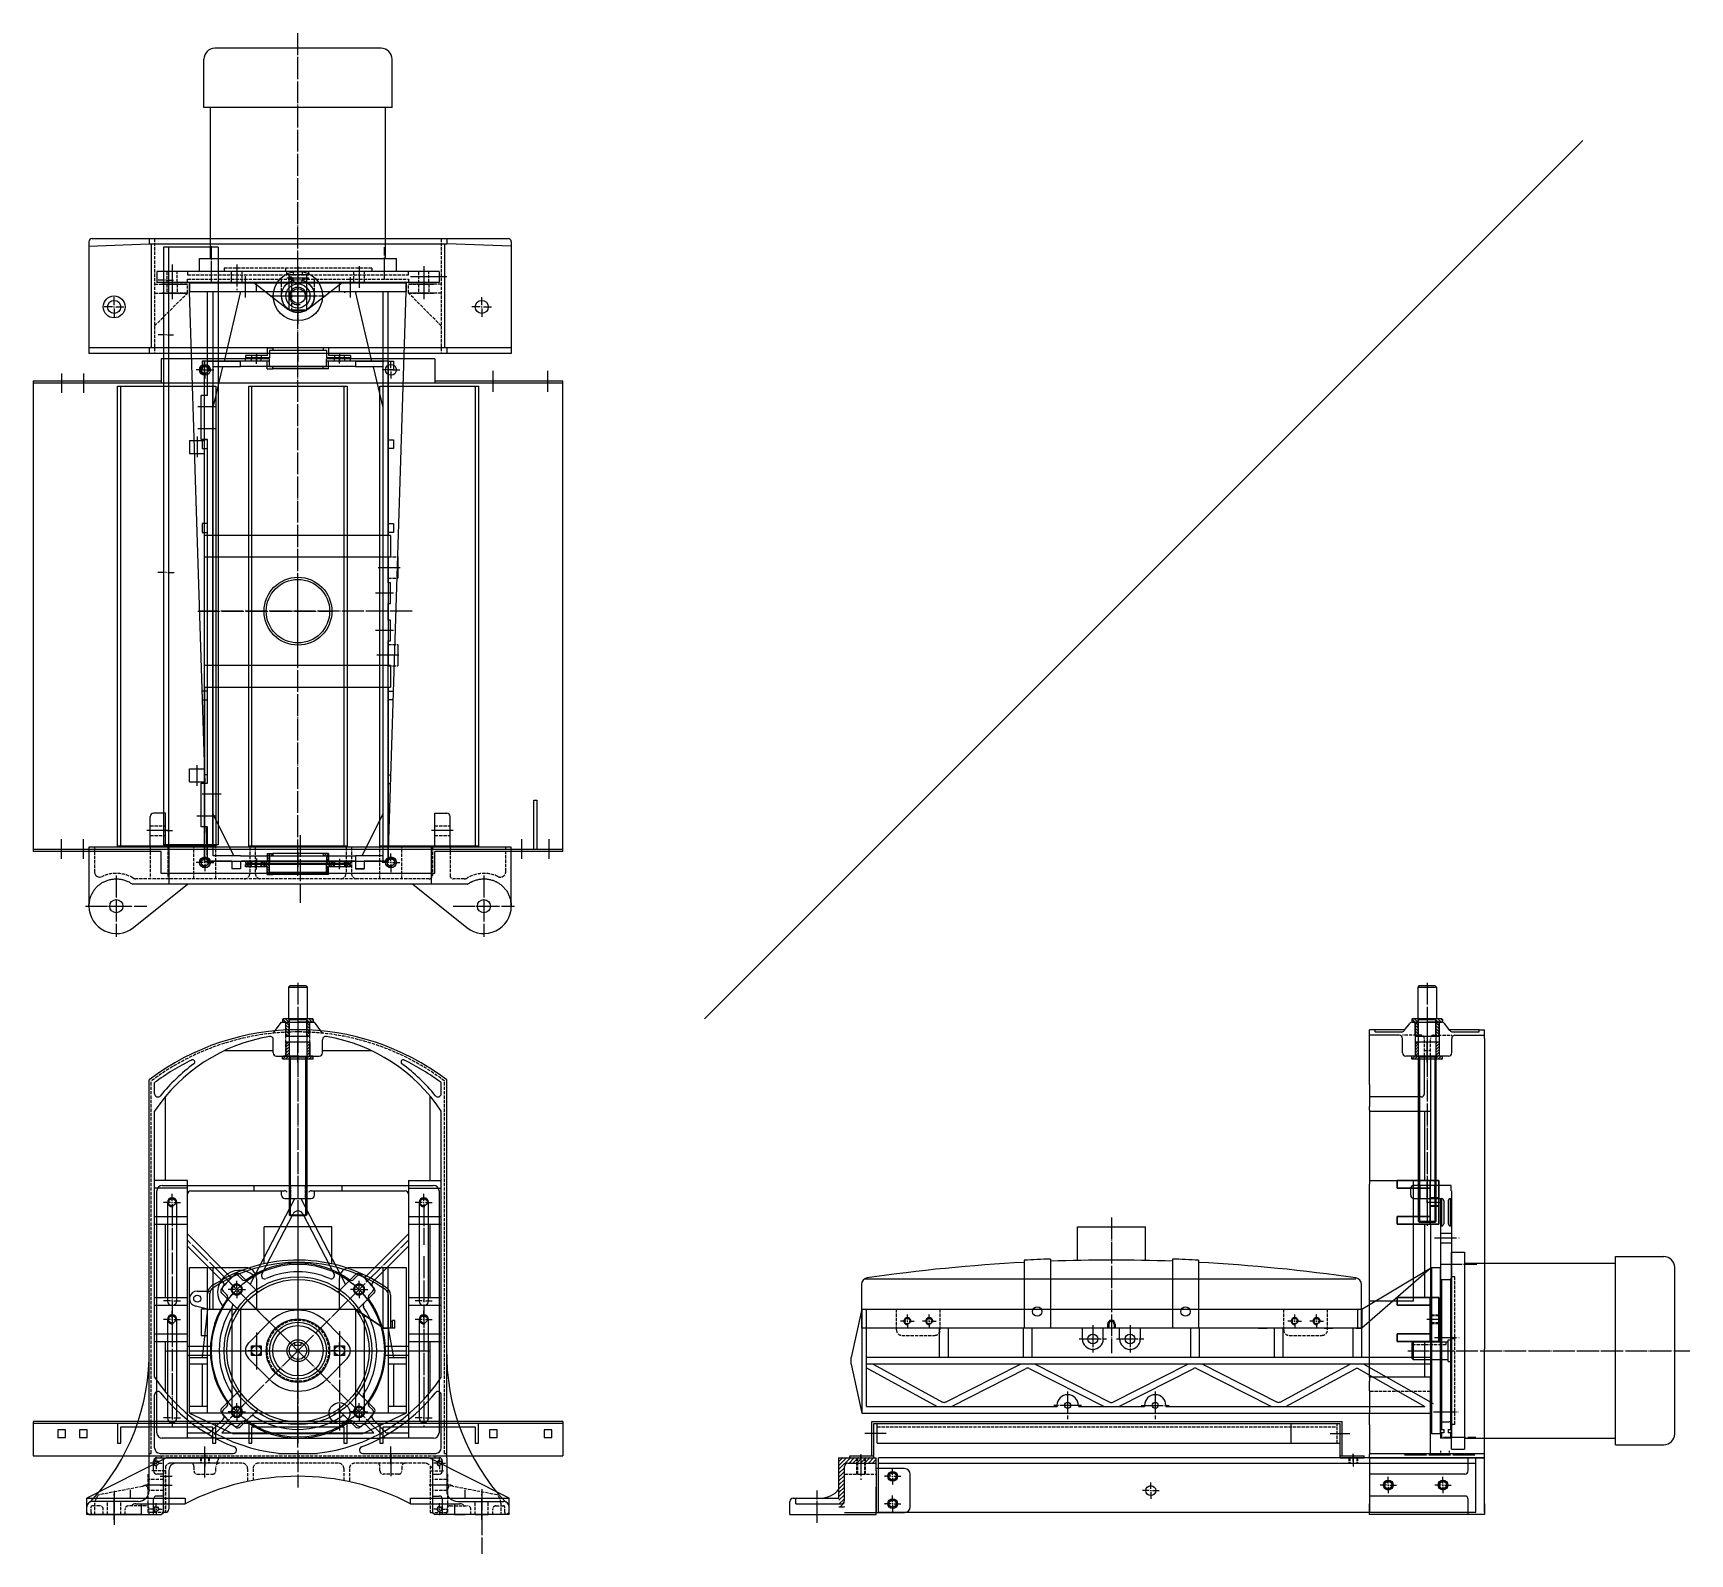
# Model space of a CAD drawing. Extents: x -930 to 585, y -273 to 1117.
import ezdxf

# ---------------------------------------------------------------- set-up
doc = ezdxf.new("R2010")
doc.units = 0
doc.header["$MEASUREMENT"] = 0
for name, pattern in [('CENTER', [22, 20, -1, 0, -1]), ('DASHED', [4, 3, -1]), ('HATCH', [200000, 200000, 0]), ('THIN', [200000, 200000, 0])]:
    doc.linetypes.add(name, pattern=pattern)
doc.layers.get('0').update_dxf_attribs({"linetype": 'CONTINUOUS'})
for name, color, linetype in [('2-RING', 6, 'CONTINUOUS'), ('B-COVER', 140, 'CONTINUOUS'), ('BORDER', 7, 'CONTINUOUS'), ('DOOR', 2, 'CONTINUOUS'), ('L-FOOT', 140, 'CONTINUOUS'), ('L-SCREW', 4, 'CONTINUOUS'), ('M-PLAN', 1, 'CONTINUOUS'), ('MOTOR', 7, 'CONTINUOUS'), ('ROLLCOVE', 3, 'CONTINUOUS'), ('SIDEFOOT', 5, 'CONTINUOUS'), ('SOCKET', 4, 'CONTINUOUS'), ('TABLET', 212, 'CONTINUOUS'), ('TEST', 7, 'CONTINUOUS')]:
    doc.layers.add(name, color=color, linetype=linetype)

# ---------------------------------------------------------------- blocks, each defined once
blk = doc.blocks.new('*X0')
at = {"color": 0, "linetype": 'HATCH'}
for p, q in [((676.5, 333.6), (687.2, 344.3)), ((676.5, 337.1), (683.7, 344.3)), ((676.5, 340.6), (680.1, 344.3)), ((676.5, 344.2), (676.6, 344.3)), ((676.5, 330), (681.5, 335)), ((685.7, 339.3), (690.7, 344.3)), ((689.3, 339.3), (694.3, 344.3)), ((692.8, 339.3), (697.8, 344.3)), ((696.3, 339.3), (701.3, 344.3)), ((699.9, 339.3), (704.9, 344.3)), ((703.4, 339.3), (708.4, 344.3)), ((707, 339.3), (710.5, 342.8)), ((710.5, 339.3), (710.5, 339.3)), ((676.5, 326.5), (681.5, 331.5)), ((676.5, 323), (681.5, 328)), ((676.5, 319.4), (681.5, 324.4)), ((676.5, 315.9), (681.5, 320.9)), ((676.5, 312.4), (681.5, 317.4)), ((676.5, 308.8), (681.5, 313.8)), ((676.5, 305.3), (681.5, 310.3)), ((676.5, 301.7), (681.5, 306.7)), ((677.6, 299.3), (681.5, 303.2)), ((681.1, 299.3), (681.5, 299.7))]:
    blk.add_line(p, q, dxfattribs=at)
blk = doc.blocks.new('*X2')
at = {"color": 0, "linetype": 'HATCH'}
for p, q in [((1290.7, 306.4), (1291.8, 307.5)), ((1291.9, 305.5), (1293.9, 307.5)), ((1294.1, 305.5), (1296.1, 307.5)), ((1296.2, 305.5), (1296.2, 305.5)), ((1305.2, 306.1), (1306.7, 307.5)), ((1306.8, 305.5), (1308.8, 307.5)), ((1308.9, 305.5), (1312.7, 309.3)), ((1310.7, 311.6), (1313.7, 314.5)), ((1310.7, 313.7), (1311.6, 314.5)), ((1310.7, 309.4), (1312.7, 311.4)), ((1311, 305.5), (1312.7, 307.2)), ((1313.8, 312.5), (1315.7, 314.4)), ((1361.7, 313.8), (1362.5, 314.5)), ((1362.6, 312.5), (1364.6, 314.5)), ((1364.7, 312.5), (1366.7, 314.5)), ((1364.7, 310.4), (1366.7, 312.4)), ((1364.7, 308.3), (1366.7, 310.3)), ((1364.7, 306.2), (1366.7, 308.2)), ((1366.2, 305.5), (1368.2, 307.5)), ((1368.3, 305.5), (1370.3, 307.5)), ((1370.4, 305.5), (1372.2, 307.3)), ((1381.2, 305.7), (1383, 307.5)), ((1383.2, 305.5), (1385.2, 307.5)), ((1385.3, 305.5), (1386.7, 306.9))]:
    blk.add_line(p, q, dxfattribs=at)
blk = doc.blocks.new('*X1')
at = {"color": 0, "linetype": 'HATCH'}
for p, q in [((1421.4, 106.2), (1422.9, 107.7)), ((1421.4, 103.6), (1424.4, 106.6)), ((1422.2, 101.7), (1425.2, 104.7)), ((1424.9, 101.7), (1427.9, 104.7)), ((1427.5, 101.7), (1430.5, 104.7)), ((1430.2, 101.7), (1433.2, 104.7)), ((1432.8, 101.7), (1435.8, 104.7)), ((1435.5, 101.7), (1437.4, 103.6)), ((1421.4, 85), (1422.1, 85.7)), ((1421.4, 82.3), (1424.8, 85.7)), ((1421.7, 80), (1424.4, 82.7)), ((1424.4, 82.7), (1427.4, 85.7)), ((1427.1, 82.7), (1430.1, 85.7)), ((1429.8, 82.7), (1432.8, 85.7)), ((1432.4, 82.7), (1435.4, 85.7)), ((1435.1, 82.7), (1437.4, 85.1))]:
    blk.add_line(p, q, dxfattribs=at)

msp = doc.modelspace()

# ---------------------------------------------------------------- linework, layer by layer
at = {"linetype": 'DASHED'}
for p, q in [((356.7, -178.5), (356.7, -180)), ((364.7, -178.5), (364.7, -180))]:
    msp.add_line(p, q, dxfattribs=at)
at = {"linetype": 'CENTER'}
msp.add_line((388, -182.5), (322, -182.5), dxfattribs=at)
at = {"layer": '2-RING'}
for p, q in [((-701.1, 216.3), (-701.6, 215.8)), ((-701.6, 215.8), (-701.6, 213.8)), ((-701.6, 213.8), (-701.1, 213.3)), ((-687.6, 216.3), (-701.1, 216.3)), ((-698.6, 213.3), (-701.1, 213.3)), ((-698.6, 200.8), (-698.6, 213.3)), ((-674.1, 216.3), (-687.6, 216.3)), ((-674.1, 213.3), (-687.6, 213.3)), ((-674.1, 213.3), (-676.6, 213.3)), ((-676.6, 200.8), (-676.6, 213.3)), ((-673.6, 215.8), (-674.1, 216.3)), ((-673.6, 213.8), (-674.1, 213.3)), ((-673.6, 215.8), (-673.6, 213.8)), ((330.9, 216.3), (330.4, 215.8)), ((330.4, 215.8), (330.4, 213.8)), ((330.4, 213.8), (330.9, 213.3)), ((344.4, 216.3), (330.9, 216.3)), ((333.4, 213.3), (330.9, 213.3)), ((333.4, 200.8), (333.4, 213.3)), ((357.9, 216.3), (344.4, 216.3)), ((357.9, 213.3), (344.4, 213.3)), ((357.9, 213.3), (355.4, 213.3)), ((355.4, 200.8), (355.4, 213.3)), ((358.4, 215.8), (357.9, 216.3)), ((358.4, 213.8), (357.9, 213.3)), ((358.4, 215.8), (358.4, 213.8)), ((-698.6, 200.8), (-698.1, 200.3)), ((-698.1, 200.3), (-687.6, 200.3)), ((-687.6, 200.3), (-677.1, 200.3)), ((-676.6, 200.8), (-677.1, 200.3)), ((333.4, 200.8), (333.9, 200.3)), ((333.9, 200.3), (344.4, 200.3)), ((344.4, 200.3), (354.9, 200.3)), ((355.4, 200.8), (354.9, 200.3)), ((-701.6, 181.8), (-701.1, 182.3)), ((-701.6, 179.8), (-701.6, 181.8)), ((-698.6, 182.3), (-701.1, 182.3)), ((-687.6, 182.3), (-701.1, 182.3)), ((-698.6, 194.8), (-698.1, 195.3)), ((-698.6, 194.8), (-698.6, 182.3)), ((-698.1, 195.3), (-687.6, 195.3)), ((-687.6, 195.3), (-677.1, 195.3)), ((-676.6, 194.8), (-677.1, 195.3)), ((-676.6, 194.8), (-676.6, 182.3)), ((-674.1, 182.3), (-676.6, 182.3)), ((-673.6, 181.8), (-674.1, 182.3)), ((-673.6, 179.8), (-673.6, 181.8)), ((330.4, 181.8), (330.9, 182.3)), ((330.4, 179.8), (330.4, 181.8)), ((344.4, 182.3), (330.9, 182.3)), ((333.4, 182.3), (330.9, 182.3)), ((333.4, 194.8), (333.9, 195.3)), ((333.4, 194.8), (333.4, 182.3)), ((333.9, 195.3), (344.4, 195.3)), ((344.4, 195.3), (354.9, 195.3)), ((355.4, 194.8), (354.9, 195.3)), ((355.4, 194.8), (355.4, 182.3)), ((357.9, 182.3), (355.4, 182.3)), ((358.4, 181.8), (357.9, 182.3)), ((358.4, 179.8), (358.4, 181.8)), ((-701.1, 179.3), (-701.6, 179.8)), ((-687.6, 179.3), (-701.1, 179.3)), ((-674.1, 179.3), (-687.6, 179.3)), ((-673.6, 179.8), (-674.1, 179.3)), ((330.9, 179.3), (330.4, 179.8)), ((344.4, 179.3), (330.9, 179.3)), ((357.9, 179.3), (344.4, 179.3)), ((358.4, 179.8), (357.9, 179.3))]:
    msp.add_line(p, q, dxfattribs=at)
at = {"layer": '2-RING', "linetype": 'Continuous'}
for p, q in [((-695.6, 200.3), (-695.6, 216.3)), ((-679.6, 200.3), (-679.6, 216.3)), ((336.4, 200.3), (336.4, 216.3)), ((352.4, 200.3), (352.4, 216.3)), ((-695.6, 195.3), (-695.6, 179.3)), ((-679.6, 195.3), (-679.6, 179.3)), ((336.4, 195.3), (336.4, 179.3)), ((352.4, 195.3), (352.4, 179.3))]:
    msp.add_line(p, q, dxfattribs=at)
at = {"layer": '2-RING', "linetype": 'CENTER'}
for p, q in [((-687.6, 219.3), (-687.6, 197.1)), ((344.4, 219.3), (344.4, 197.1)), ((-687.6, 176.3), (-687.6, 198.5)), ((344.4, 176.3), (344.4, 198.5))]:
    msp.add_line(p, q, dxfattribs=at)
at = {"layer": 'B-COVER'}
for p, q in [((-735.6, 822.2), (-735.6, 820.2)), ((-732.7, 822.2), (-735.6, 822.2)), ((-732.7, 820.2), (-735.6, 820.2)), ((-732.7, 819.2), (-735.6, 819.2)), ((-735.6, 817.2), (-735.6, 819.2)), ((-715.6, 822.2), (-732.7, 822.2)), ((-713.9, 820.2), (-732.7, 820.2)), ((-713.9, 819.2), (-732.7, 819.2)), ((-715.6, 829.2), (-710.6, 829.2)), ((-713.6, 820.2), (-713.9, 820.2)), ((-713.6, 819.2), (-713.9, 819.2)), ((-713.6, 827.2), (-687.6, 827.2)), ((-659.6, 829.2), (-710.6, 829.2)), ((-687.6, 827.2), (-661.6, 827.2)), ((-661.3, 820.2), (-661.6, 820.2)), ((-661.3, 819.2), (-661.6, 819.2)), ((-642.5, 820.2), (-661.3, 820.2)), ((-642.5, 819.2), (-661.3, 819.2)), ((-642.5, 822.2), (-659.7, 822.2)), ((-639.6, 822.2), (-642.5, 822.2)), ((-639.6, 820.2), (-642.5, 820.2)), ((-639.6, 819.2), (-642.5, 819.2)), ((-639.6, 822.2), (-639.6, 820.2)), ((-639.6, 817.2), (-639.6, 819.2)), ((-732.7, 817.2), (-735.6, 817.2)), ((-715.6, 817.2), (-732.7, 817.2)), ((-715.6, 810.2), (-710.6, 810.2)), ((-713.6, 812.2), (-687.6, 812.2)), ((-659.6, 810.2), (-710.6, 810.2)), ((-687.6, 812.2), (-661.6, 812.2)), ((-642.5, 817.2), (-659.7, 817.2)), ((-639.6, 817.2), (-642.5, 817.2)), ((-715.6, 367.2), (-710.6, 367.2)), ((-713.6, 365.2), (-687.6, 365.2)), ((-659.6, 367.2), (-710.6, 367.2)), ((-687.6, 365.2), (-661.6, 365.2)), ((-732.7, 360.2), (-735.6, 360.2)), ((-735.6, 360.2), (-735.6, 358.2)), ((-732.7, 358.2), (-735.6, 358.2)), ((-732.7, 357.2), (-735.6, 357.2)), ((-735.6, 355.2), (-735.6, 357.2)), ((-732.7, 355.2), (-735.6, 355.2)), ((-715.6, 360.2), (-732.7, 360.2)), ((-713.9, 358.2), (-732.7, 358.2)), ((-713.9, 357.2), (-732.7, 357.2)), ((-715.6, 355.2), (-732.7, 355.2)), ((-661.3, 358.2), (-713.9, 358.2)), ((-661.3, 357.2), (-713.9, 357.2)), ((-713.6, 350.2), (-687.6, 350.2)), ((-687.6, 350.2), (-661.6, 350.2)), ((-642.5, 358.2), (-661.3, 358.2)), ((-642.5, 357.2), (-661.3, 357.2)), ((-642.5, 360.2), (-659.7, 360.2)), ((-642.5, 355.2), (-659.7, 355.2)), ((-639.6, 360.2), (-642.5, 360.2)), ((-639.6, 358.2), (-642.5, 358.2)), ((-639.6, 357.2), (-642.5, 357.2)), ((-639.6, 355.2), (-642.5, 355.2)), ((-639.6, 360.2), (-639.6, 358.2)), ((-639.6, 355.2), (-639.6, 357.2)), ((-715.6, 348.2), (-710.6, 348.2)), ((-659.6, 348.2), (-710.6, 348.2)), ((-732.7, -79.9), (-713.9, -60.9)), ((-661.3, -60.9), (-642.5, -79.9)), ((-730.1, -82.4), (-721.1, -82.4)), ((-730.1, -91.4), (-730.1, -82.4)), ((-721.1, -82.4), (-721.1, -91.4)), ((-654.1, -82.4), (-645.1, -82.4)), ((-654.1, -91.4), (-654.1, -82.4)), ((-645.1, -82.4), (-645.1, -91.4)), ((-713.9, -112.9), (-732.7, -93.9)), ((-721.1, -91.4), (-730.1, -91.4)), ((-642.5, -93.9), (-661.3, -112.9)), ((-645.1, -91.4), (-654.1, -91.4))]:
    msp.add_line(p, q, dxfattribs=at)
at = {"layer": 'B-COVER', "linetype": 'Continuous'}
for p, q in [((-730.1, 822.2), (-730.1, 820.2)), ((-730.1, 817.2), (-730.1, 819.2)), ((-721.1, 822.2), (-721.1, 820.2)), ((-721.1, 817.2), (-721.1, 819.2)), ((-715.6, 829.2), (-715.6, 822.2)), ((-713.6, 827.2), (-713.6, 820.2)), ((-713.6, 812.2), (-713.6, 819.2)), ((-710.6, 829.2), (-710.6, 827.2)), ((-664.6, 829.2), (-664.6, 827.2)), ((-661.6, 827.2), (-661.6, 820.2)), ((-661.6, 812.2), (-661.6, 819.2)), ((-659.6, 829.2), (-659.6, 822.2)), ((-654.1, 822.2), (-654.1, 820.2)), ((-654.1, 817.2), (-654.1, 819.2)), ((-645.1, 820.2), (-645.1, 822.2)), ((-645.1, 819.2), (-645.1, 817.2)), ((-715.6, 810.2), (-715.6, 817.2)), ((-710.6, 810.2), (-710.6, 812.2)), ((-664.6, 810.2), (-664.6, 812.2)), ((-659.6, 810.2), (-659.6, 817.2)), ((-715.6, 367.2), (-715.6, 360.2)), ((-713.6, 365.2), (-713.6, 358.2)), ((-710.6, 367.2), (-710.6, 365.2)), ((-664.6, 367.2), (-664.6, 365.2)), ((-661.6, 365.2), (-661.6, 358.2)), ((-659.6, 367.2), (-659.6, 360.2)), ((-730.1, 360.2), (-730.1, 358.2)), ((-730.1, 355.2), (-730.1, 357.2)), ((-721.1, 360.2), (-721.1, 358.2)), ((-721.1, 355.2), (-721.1, 357.2)), ((-715.6, 348.2), (-715.6, 355.2)), ((-713.6, 350.2), (-713.6, 357.2)), ((-710.6, 348.2), (-710.6, 350.2)), ((-664.6, 348.2), (-664.6, 350.2)), ((-661.6, 350.2), (-661.6, 357.2)), ((-659.6, 348.2), (-659.6, 355.2)), ((-654.1, 360.2), (-654.1, 358.2)), ((-654.1, 355.2), (-654.1, 357.2)), ((-645.1, 358.2), (-645.1, 360.2)), ((-645.1, 357.2), (-645.1, 355.2))]:
    msp.add_line(p, q, dxfattribs=at)
at = {"layer": 'B-COVER', "linetype": 'CENTER'}
for p, q in [((-725.6, 824.7), (-725.6, 816.8)), ((-725.6, 814.6), (-725.6, 822.5)), ((-687.6, 830.6), (-687.6, 816.9)), ((-687.6, 808.8), (-687.6, 822.5)), ((-649.6, 824.4), (-649.6, 816.5)), ((-649.6, 814.9), (-649.6, 822.8)), ((-687.6, 368.6), (-687.6, 354.9)), ((-725.6, 362.7), (-725.6, 354.8)), ((-725.6, 352.6), (-725.6, 360.5)), ((-687.6, 346.8), (-687.6, 360.5)), ((-649.6, 362.4), (-649.6, 354.5)), ((-649.6, 352.9), (-649.6, 360.8)), ((-687.6, -46.9), (-687.6, -126.9)), ((-725.6, -70.4), (-725.6, -104.2)), ((-649.6, -69.2), (-649.6, -159.9)), ((-738.6, -86.9), (-712.6, -86.9)), ((-737.5, -86.9), (-637.5, -86.9))]:
    msp.add_line(p, q, dxfattribs=at)
at = {"layer": 'B-COVER', "linetype": 'DASHED'}
msp.add_circle((-687.6, -86.9), 28, dxfattribs=at)
at = {"layer": 'B-COVER'}
for centre, radius in [((-687.6, -86.9), 26), ((-687.6, -86.9), 23), ((-649.6, -143.9), 9.5)]:
    msp.add_circle(centre, radius, dxfattribs=at)
for centre, radius, start, end in [((-687.6, -86.9), 37, 44.7222, 135.2778), ((-725.6, -86.9), 10, 135.2778, 224.7222), ((-649.6, -86.9), 10, 315.2778, 44.7222), ((-687.6, -86.9), 37, 224.7222, 315.2778)]:
    msp.add_arc(centre, radius, start, end, dxfattribs=at)
at = {"layer": 'BORDER', "color": 7, "linetype": 'Continuous'}
msp.add_line((-316, 216.3), (486.6, 1018.8), dxfattribs=at)
at = {"layer": 'DOOR', "linetype": 'Continuous'}
for p, q in [((-878.6, 926.2), (-878.6, 824.2)), ((-878.6, 926.2), (-878.6, 824.2)), ((-878.6, 922.2), (-823.6, 924.2)), ((-875.6, 929.2), (-495.6, 929.2)), ((-823.6, 929.2), (-823.6, 924.2)), ((-823.6, 924.2), (-551.6, 924.2)), ((-821.6, 924.2), (-821.6, 829.2)), ((-553.6, 924.2), (-553.6, 829.2)), ((-551.6, 929.2), (-551.6, 924.2)), ((-492.6, 922.2), (-551.6, 924.2)), ((-492.6, 926.2), (-492.6, 824.2)), ((-492.6, 926.2), (-492.6, 824.2)), ((-551.6, 894.2), (-584.6, 894.2)), ((-492.6, 829.2), (-878.6, 829.2)), ((-858.6, 824.2), (-878.6, 824.2)), ((-818.6, 824.2), (-858.6, 824.2)), ((-823.6, 829.2), (-823.6, 824.2)), ((-584.6, 824.2), (-818.6, 824.2)), ((-554.6, 824.2), (-584.6, 824.2)), ((-512.6, 824.2), (-554.6, 824.2)), ((-551.6, 829.2), (-551.6, 824.2)), ((-492.6, 824.2), (-512.6, 824.2)), ((-710.2, 203.2), (-702.6, 213.3)), ((-702.6, 213.3), (-672.6, 213.3)), ((-665, 203.2), (-672.6, 213.3)), ((323.6, 205.5), (328.5, 212.1)), ((333.4, 213.3), (333.4, 182.3)), ((355.4, 213.3), (355.4, 182.3)), ((365.3, 205.5), (360.3, 212.1)), ((-710.1, 185.3), (-710.1, 197.2)), ((-665.1, 185.3), (-665.1, 197.2)), ((324.2, 206.3), (291.9, 206.3)), ((291.9, 173.3), (291.9, 206.3)), ((318.9, 201.3), (291.9, 201.3)), ((296.9, 204.3), (296.9, 206.3)), ((296.9, 204.3), (321.2, 204.3)), ((321.9, 185.3), (321.9, 198.3)), ((391.9, 206.3), (364.7, 206.3)), ((366.9, 185.3), (366.9, 198.3)), ((367.7, 204.3), (391.9, 204.3)), ((369.9, 201.3), (396.9, 201.3)), ((391.9, 206.3), (396.9, 206.3)), ((391.9, 204.3), (391.9, 206.3)), ((396.9, 198.3), (396.9, 206.3)), ((396.9, 198.3), (396.9, -85.1)), ((-754.6, 187.3), (-710.1, 187.3)), ((-707.1, 182.3), (-668.1, 182.3)), ((-665.1, 187.3), (-620.6, 187.3)), ((363.9, 182.3), (324.9, 182.3)), ((341.9, 147.9), (341.9, 182.3)), ((347.4, 182.3), (347.4, 131.9)), ((291.9, 156.3), (291.9, 173.3)), ((-823.6, -214.7), (-823.6, 160.5)), ((-818.6, 147.9), (-818.6, 158)), ((-556.6, 147.9), (-556.6, 158)), ((-551.6, -184.7), (-551.6, 160.5)), ((291.9, 156.3), (291.9, 136.3)), ((-808.6, 68.6), (-808.6, 145.4)), ((-566.6, 68.6), (-566.6, 145.4)), ((338.9, 144.9), (291.9, 144.9)), ((291.9, 132.8), (291.9, 136.3)), ((-818.6, -111.2), (-818.6, 131.9)), ((-556.6, -111.2), (-556.6, 131.9)), ((291.9, 132.8), (291.9, 65.3)), ((291.9, 131.9), (347.4, 131.9)), ((341.9, 131.9), (341.9, 68.6)), ((347.4, 131.9), (347.4, 68.6)), ((-788.6, 68.6), (-818.6, 68.6)), ((-788.6, 61.6), (-818.6, 61.6)), ((-788.6, 61.6), (-788.6, 68.6)), ((-788.6, 35.6), (-788.6, 61.6)), ((-586.6, 68.6), (-556.6, 68.6)), ((-586.6, 68.6), (-586.6, 61.6)), ((-586.6, 61.6), (-556.6, 61.6)), ((-586.6, 61.6), (-586.6, 35.6)), ((331.9, 68.3), (291.9, 68.3)), ((291.9, -111.2), (291.9, 65.3)), ((355.1, 68.6), (317.1, 68.6)), ((317.1, 68.6), (355.1, 68.6)), ((347.1, 68.6), (317.1, 68.6)), ((347.1, 68.6), (317.1, 68.6)), ((317.1, 68.6), (317.1, 61.6)), ((317.1, 61.6), (317.1, 68.6)), ((347.1, 61.6), (317.1, 61.6)), ((317.1, 61.6), (347.1, 61.6)), ((347.1, 61.6), (317.1, 61.6)), ((347.1, 61.6), (317.1, 61.6)), ((331.9, -41.7), (331.9, 68.3)), ((355.1, 68.6), (347.1, 68.6)), ((347.1, 68.6), (355.1, 68.6)), ((347.1, 68.6), (347.1, 61.6)), ((347.1, 61.6), (347.1, 68.6)), ((347.1, 61.6), (347.1, 35.6)), ((347.1, 35.6), (347.1, 61.6)), ((347.1, 61.6), (347.1, 35.6)), ((347.1, 35.6), (347.1, 61.6)), ((355.1, 68.6), (355.1, 28.6)), ((355.1, 28.6), (355.1, 68.6)), ((355.1, 68.6), (355.1, 28.6)), ((355.1, 28.6), (355.1, 68.6)), ((347.1, 43.9), (347.1, 53.4)), ((347.1, 43.9), (347.1, 53.4)), ((355.1, 43.9), (355.1, 53.4)), ((355.1, 43.9), (355.1, 53.4)), ((-818.6, 35.6), (-788.6, 35.6)), ((-788.6, 28.6), (-788.6, 35.6)), ((-586.6, 35.6), (-556.6, 35.6)), ((-586.6, 35.6), (-586.6, 28.6)), ((347.1, 35.6), (317.1, 35.6)), ((317.1, 35.6), (347.1, 35.6)), ((347.1, 35.6), (317.1, 35.6)), ((317.1, 35.6), (347.1, 35.6)), ((317.1, 35.6), (317.1, 28.6)), ((317.1, 28.6), (317.1, 35.6)), ((347.1, 35.6), (347.1, 28.6)), ((347.1, 28.6), (347.1, 35.6)), ((-818.6, 28.6), (-788.6, 28.6)), ((-808.6, -38.4), (-808.6, 28.6)), ((-586.6, 28.6), (-556.6, 28.6)), ((-566.6, -38.4), (-566.6, 28.6)), ((355.1, 28.6), (317.1, 28.6)), ((317.1, 28.6), (355.1, 28.6)), ((347.1, 28.6), (317.1, 28.6)), ((317.1, 28.6), (347.1, 28.6)), ((341.9, 28.6), (341.9, -38.4)), ((355.1, 28.6), (347.1, 28.6)), ((347.1, 28.6), (355.1, 28.6)), ((347.4, 28.6), (347.4, -38.4)), ((-818.6, -38.4), (-788.6, -38.4)), ((-818.6, -45.4), (-788.6, -45.4)), ((-788.6, -45.4), (-788.6, -38.4)), ((-788.6, -71.4), (-788.6, -45.4)), ((-586.6, -38.4), (-556.6, -38.4)), ((-586.6, -38.4), (-586.6, -45.4)), ((-586.6, -45.4), (-556.6, -45.4)), ((-586.6, -45.4), (-586.6, -71.4)), ((331.9, -41.7), (291.9, -41.7)), ((317.1, -38.4), (355.1, -38.4)), ((355.1, -38.4), (317.1, -38.4)), ((347.1, -38.4), (317.1, -38.4)), ((317.1, -38.4), (347.1, -38.4)), ((317.1, -38.4), (317.1, -45.4)), ((317.1, -45.4), (317.1, -38.4)), ((317.1, -45.4), (347.1, -45.4)), ((347.1, -45.4), (317.1, -45.4)), ((347.1, -45.4), (317.1, -45.4)), ((317.1, -45.4), (347.1, -45.4)), ((355.1, -38.4), (347.1, -38.4)), ((347.1, -38.4), (355.1, -38.4)), ((347.1, -38.4), (347.1, -45.4)), ((347.1, -45.4), (347.1, -38.4)), ((347.1, -45.4), (347.1, -65.8)), ((347.1, -65.8), (347.1, -45.4)), ((347.1, -45.4), (347.1, -71.4)), ((347.1, -71.4), (347.1, -45.4)), ((355.1, -38.4), (355.1, -78.4)), ((355.1, -78.4), (355.1, -38.4)), ((355.1, -38.4), (355.1, -78.4)), ((355.1, -78.4), (355.1, -38.4)), ((347.1, -63.1), (347.1, -53.6)), ((347.1, -63.1), (347.1, -53.6)), ((355.1, -63.1), (355.1, -53.6)), ((355.1, -63.1), (355.1, -53.6)), ((-818.6, -71.4), (-788.6, -71.4)), ((-788.6, -78.4), (-788.6, -71.4)), ((-586.6, -71.4), (-586.6, -78.4)), ((-586.6, -71.4), (-556.6, -71.4)), ((317.1, -71.4), (347.1, -71.4)), ((347.1, -71.4), (317.1, -71.4)), ((347.1, -71.4), (317.1, -71.4)), ((317.1, -71.4), (347.1, -71.4)), ((317.1, -71.4), (317.1, -78.4)), ((317.1, -78.4), (317.1, -71.4)), ((347.1, -68.1), (347.1, -65.8)), ((347.1, -68.1), (347.1, -65.8)), ((347.1, -68.1), (347.1, -71.4)), ((347.1, -71.4), (347.1, -68.1)), ((347.1, -71.4), (347.1, -78.4)), ((347.1, -78.4), (347.1, -71.4)), ((-818.6, -78.4), (-788.6, -78.4)), ((-808.6, -124.8), (-808.6, -78.4)), ((-586.6, -78.4), (-556.6, -78.4)), ((-566.6, -124.8), (-566.6, -78.4)), ((317.1, -78.4), (355.1, -78.4)), ((355.1, -78.4), (317.1, -78.4)), ((347.1, -78.4), (317.1, -78.4)), ((317.1, -78.4), (347.1, -78.4)), ((341.9, -78.4), (341.9, -111.2)), ((355.1, -78.4), (347.1, -78.4)), ((347.1, -78.4), (355.1, -78.4)), ((347.4, -78.4), (347.4, -111.2)), ((396.9, -234.7), (396.9, -85.1)), ((347.4, -111.2), (291.9, -111.2)), ((291.9, -111.2), (291.9, -114.7)), ((291.9, -123.7), (291.9, -114.7)), ((347.4, -180.7), (347.4, -111.2)), ((-818.6, -175.7), (-818.6, -127.2)), ((-556.6, -175.7), (-556.6, -127.2)), ((291.9, -123.7), (291.9, -144.7)), ((291.9, -154.7), (291.9, -144.7)), ((291.9, -154.7), (291.9, -181.7)), ((-813.6, -180.7), (-746.7, -180.7)), ((-705.4, -180.7), (-669.8, -180.7)), ((-628.5, -180.7), (-561.6, -180.7)), ((291.9, -180.7), (396.9, -180.7)), ((291.9, -184.7), (291.9, -181.7)), ((-819.6, -196.7), (-819.6, -187.7)), ((-816.6, -184.7), (-558.6, -184.7)), ((-810.6, -234.7), (-810.6, -184.7)), ((-564.6, -184.7), (-564.6, -234.7)), ((-555.6, -196.7), (-555.6, -187.7)), ((-551.6, -184.7), (-551.6, -214.7)), ((291.9, -184.7), (396.9, -184.7)), ((396.9, -184.7), (291.9, -184.7)), ((291.9, -184.7), (291.9, -234.7)), ((381.9, -196.7), (381.9, -184.7)), ((-810.6, -199.7), (-816.6, -199.7)), ((-564.6, -199.7), (-558.6, -199.7)), ((378.9, -199.7), (291.9, -199.7)), ((-833.6, -224.7), (-875.6, -224.7)), ((-819.6, -236.7), (-819.6, -222.7)), ((-810.6, -219.7), (-816.6, -219.7)), ((-564.6, -219.7), (-558.6, -219.7)), ((-555.6, -236.7), (-555.6, -222.7)), ((-541.6, -224.7), (-499.6, -224.7)), ((378.9, -219.7), (291.9, -219.7)), ((381.9, -236.7), (381.9, -222.7)), ((396.9, -226.7), (396.9, -234.7)), ((396.9, -226.7), (396.9, -236.7)), ((-880.6, -234.7), (-880.6, -229.7)), ((-880.6, -234.7), (-878.6, -236.7)), ((-878.6, -236.7), (-812.6, -236.7)), ((-812.6, -236.7), (-810.6, -234.7)), ((-564.6, -234.7), (-562.6, -236.7)), ((-496.6, -236.7), (-562.6, -236.7)), ((-494.6, -234.7), (-496.6, -236.7)), ((-494.6, -234.7), (-494.6, -229.7)), ((396.9, -236.7), (291.9, -236.7))]:
    msp.add_line(p, q, dxfattribs=at)
at = {"layer": 'DOOR', "linetype": 'DASHED'}
for p, q in [((-818.6, 929.2), (-818.6, 824.2)), ((-556.6, 929.2), (-556.6, 824.2)), ((-818.6, 887.4), (-788.6, 887.4)), ((-818.6, 849.4), (-788.6, 879.4)), ((-818.6, 879.4), (-788.6, 879.4)), ((-812.6, 887.4), (-788.6, 887.4)), ((-812.6, 887.4), (-788.6, 887.4)), ((-788.6, 887.4), (-812.6, 887.4)), ((-812.6, 879.4), (-788.6, 879.4)), ((-812.6, 879.4), (-788.6, 879.4)), ((-788.6, 879.4), (-812.6, 879.4)), ((-797.9, 887.4), (-807.4, 887.4)), ((-797.9, 887.4), (-807.4, 887.4)), ((-807.4, 887.4), (-807.4, 879.4)), ((-807.4, 887.4), (-807.4, 879.4)), ((-797.9, 879.4), (-807.4, 879.4)), ((-797.9, 879.4), (-807.4, 879.4)), ((-797.9, 887.4), (-797.9, 879.4)), ((-797.9, 887.4), (-797.9, 879.4)), ((-788.6, 879.4), (-788.6, 887.4)), ((-788.6, 879.4), (-788.6, 887.4)), ((-788.6, 879.4), (-788.6, 887.4)), ((-788.6, 879.4), (-788.6, 887.4)), ((-562.6, 887.4), (-586.6, 887.4)), ((-562.6, 887.4), (-586.6, 887.4)), ((-586.6, 887.4), (-562.6, 887.4)), ((-556.6, 887.4), (-586.6, 887.4)), ((-586.6, 879.4), (-586.6, 887.4)), ((-586.6, 879.4), (-586.6, 887.4)), ((-586.6, 879.4), (-586.6, 887.4)), ((-586.6, 879.4), (-586.6, 887.4)), ((-556.6, 849.4), (-586.6, 879.4)), ((-562.6, 879.4), (-586.6, 879.4)), ((-562.6, 879.4), (-586.6, 879.4)), ((-586.6, 879.4), (-562.6, 879.4)), ((-556.6, 879.4), (-586.6, 879.4)), ((-577.4, 887.4), (-567.9, 887.4)), ((-577.4, 887.4), (-567.9, 887.4)), ((-577.4, 887.4), (-577.4, 879.4)), ((-577.4, 887.4), (-577.4, 879.4)), ((-577.4, 879.4), (-567.9, 879.4)), ((-577.4, 879.4), (-567.9, 879.4)), ((-567.9, 887.4), (-567.9, 879.4)), ((-567.9, 887.4), (-567.9, 879.4)), ((-698.6, 182.3), (-698.6, 213.3)), ((-676.6, 182.3), (-676.6, 213.3)), ((338.9, 201.3), (321.9, 201.3)), ((341.9, 182.3), (341.9, 198.3)), ((347.4, 182.3), (347.4, 198.3)), ((350.4, 201.3), (366.9, 201.3)), ((341.9, 187.3), (347.4, 187.3)), ((-821.6, -180.7), (-821.6, 159.5)), ((-553.6, -180.7), (-553.6, 159.5)), ((355.1, 52.6), (347.1, 52.6)), ((355.1, 51.9), (347.1, 51.9)), ((355.1, 45.4), (347.1, 45.4)), ((355.1, 44.7), (347.1, 44.7)), ((355.1, -54.4), (347.1, -54.4)), ((355.1, -55.1), (347.1, -55.1)), ((355.1, -61.6), (347.1, -61.6)), ((355.1, -62.3), (347.1, -62.3)), ((347.4, -124.2), (291.9, -124.2)), ((-823.6, -180.7), (-821.6, -180.7)), ((-553.6, -180.7), (-551.6, -180.7)), ((-810.6, -204.7), (-823.6, -204.7)), ((-810.6, -204.7), (-820.6, -204.7)), ((-551.6, -204.7), (-564.6, -204.7)), ((-551.6, -204.7), (-564.6, -204.7)), ((-861.6, -236.7), (-861.6, -224.7)), ((-849.6, -236.7), (-849.6, -224.7)), ((-810.6, -214.7), (-823.6, -214.7)), ((-810.6, -214.7), (-820.6, -214.7)), ((-551.6, -214.7), (-564.6, -214.7)), ((-551.6, -214.7), (-564.6, -214.7)), ((-525.6, -236.7), (-525.6, -224.7)), ((-513.6, -236.7), (-513.6, -224.7)), ((-876.6, -234.7), (-876.6, -229.7)), ((-876.6, -234.7), (-876.6, -236.7)), ((-876.6, -236.7), (-876.6, -236.7)), ((-868.6, -228.7), (-875.6, -228.7)), ((-865.6, -236.7), (-865.6, -231.7)), ((-845.6, -236.7), (-845.6, -231.7)), ((-826.6, -228.7), (-842.6, -228.7)), ((-823.6, -236.7), (-823.6, -231.7)), ((-551.6, -236.7), (-551.6, -231.7)), ((-548.6, -228.7), (-532.6, -228.7)), ((-529.6, -236.7), (-529.6, -231.7)), ((-509.6, -236.7), (-509.6, -231.7)), ((-506.6, -228.7), (-499.6, -228.7)), ((-498.6, -234.7), (-498.6, -229.7)), ((-498.6, -234.7), (-498.6, -236.7)), ((-498.6, -236.7), (-498.6, -236.7))]:
    msp.add_line(p, q, dxfattribs=at)
at = {"layer": 'DOOR', "linetype": 'CENTER'}
for p, q in [((-687.6, 902.2), (-687.6, 851.2)), ((-802.6, 891.7), (-802.6, 873.7)), ((-572.6, 891.7), (-572.6, 873.7)), ((-857.1, 866.7), (-864.6, 866.7)), ((-856.1, 866.7), (-855.1, 866.7)), ((-855.6, 868.2), (-855.6, 875.7)), ((-855.6, 866.2), (-855.6, 867.2)), ((-855.6, 865.2), (-855.6, 857.7)), ((-854.1, 866.7), (-846.6, 866.7)), ((-713.1, 876.7), (-662.1, 876.7)), ((-521.1, 866.7), (-528.6, 866.7)), ((-520.1, 866.7), (-519.1, 866.7)), ((-519.6, 868.2), (-519.6, 875.7)), ((-519.6, 866.2), (-519.6, 867.2)), ((-519.6, 865.2), (-519.6, 857.7)), ((-518.1, 866.7), (-510.6, 866.7)), ((344.4, 220), (344.4, 172.7)), ((-804.1, 48.6), (-810.4, 48.6)), ((-803.1, 48.6), (-802.1, 48.6)), ((-802.6, 50.1), (-802.6, 56.4)), ((-802.6, 48.1), (-802.6, 49.1)), ((-802.6, 47.1), (-802.6, 40.9)), ((-801.1, 48.6), (-794.9, 48.6)), ((-574.1, 48.6), (-580.4, 48.6)), ((-573.1, 48.6), (-572.1, 48.6)), ((-572.6, 50.1), (-572.6, 56.4)), ((-572.6, 48.1), (-572.6, 49.1)), ((-572.6, 47.1), (-572.6, 40.9)), ((-571.1, 48.6), (-564.9, 48.6)), ((358.1, 48.6), (344.1, 48.6)), ((-804.1, -58.4), (-810.4, -58.4)), ((-803.1, -58.4), (-802.1, -58.4)), ((-802.6, -56.9), (-802.6, -50.6)), ((-802.6, -58.9), (-802.6, -57.9)), ((-802.6, -59.9), (-802.6, -66.1)), ((-801.1, -58.4), (-794.9, -58.4)), ((-574.1, -58.4), (-580.4, -58.4)), ((-573.1, -58.4), (-572.1, -58.4)), ((-572.6, -56.9), (-572.6, -50.6)), ((-572.6, -58.9), (-572.6, -57.9)), ((-572.6, -59.9), (-572.6, -66.1)), ((-571.1, -58.4), (-564.9, -58.4)), ((358.1, -58.4), (344.1, -58.4)), ((-818.6, -189.7), (-822.5, -189.7)), ((-817.6, -189.7), (-816.6, -189.7)), ((-817.1, -188.2), (-817.1, -184.3)), ((-817.1, -190.2), (-817.1, -189.2)), ((-817.1, -191.2), (-817.1, -195.1)), ((-815.6, -189.7), (-811.7, -189.7)), ((-559.6, -189.7), (-563.5, -189.7)), ((-558.6, -189.7), (-557.6, -189.7)), ((-558.1, -188.2), (-558.1, -184.3)), ((-558.1, -190.2), (-558.1, -189.2)), ((-558.1, -191.2), (-558.1, -195.1)), ((-556.6, -189.7), (-552.7, -189.7)), ((-807.4, -209.7), (-827, -209.7)), ((-548, -209.7), (-567.7, -209.7)), ((307.4, -209.7), (301.4, -209.7)), ((308.4, -209.7), (309.4, -209.7)), ((308.9, -208.2), (308.9, -202.2)), ((308.9, -210.2), (308.9, -209.2)), ((308.9, -211.2), (308.9, -217.2)), ((310.4, -209.7), (316.4, -209.7)), ((357.4, -209.7), (351.4, -209.7)), ((358.4, -209.7), (359.4, -209.7)), ((358.9, -208.2), (358.9, -202.2)), ((358.9, -210.2), (358.9, -209.2)), ((358.9, -211.2), (358.9, -217.2)), ((360.4, -209.7), (366.4, -209.7)), ((-855.6, -241.4), (-855.6, -218)), ((-817.1, -230.2), (-817.1, -226.3)), ((-558.1, -230.2), (-558.1, -226.3)), ((-519.6, -241.4), (-519.6, -218)), ((-818.6, -231.7), (-822.5, -231.7)), ((-817.6, -231.7), (-816.6, -231.7)), ((-817.1, -232.2), (-817.1, -231.2)), ((-817.1, -233.2), (-817.1, -237.1)), ((-815.6, -231.7), (-811.7, -231.7)), ((-559.6, -231.7), (-563.5, -231.7)), ((-558.6, -231.7), (-557.6, -231.7)), ((-558.1, -232.2), (-558.1, -231.2)), ((-558.1, -233.2), (-558.1, -237.1)), ((-556.6, -231.7), (-552.7, -231.7))]:
    msp.add_line(p, q, dxfattribs=at)
at = {"layer": 'DOOR'}
for p, q in [((330.9, 213.3), (357.9, 213.3)), ((291.9, -226.7), (291.9, -234.7)), ((291.9, -236.7), (291.9, -226.7))]:
    msp.add_line(p, q, dxfattribs=at)
at = {"layer": 'DOOR', "linetype": 'Continuous'}
for centre, radius in [((-687.6, 876.7), 22.5), ((-687.6, 876.7), 15), ((-687.6, 876.7), 11), ((-855.6, 866.7), 10), ((-855.6, 866.7), 6), ((-519.6, 866.7), 6), ((-802.6, 48.6), 3.25), ((-572.6, 48.6), 3.25), ((-802.6, -58.4), 3.25), ((-572.6, -58.4), 3.25), ((308.9, -209.7), 4.5), ((358.9, -209.7), 4.5)]:
    msp.add_circle(centre, radius, dxfattribs=at)
at = {"layer": 'DOOR', "linetype": 'DASHED'}
for centre in [(-817.1, -189.7), (-558.1, -189.7), (-817.1, -231.7), (-558.1, -231.7)]:
    msp.add_circle(centre, 1.85, dxfattribs=at)
at = {"layer": 'DOOR', "linetype": 'Continuous'}
for centre, radius, start, end in [((-875.6, 926.2), 3, 90, 180), ((-495.6, 926.2), 3, 0, 90), ((-687.6, -18.4), 224.7, 52.7492, 127.2508), ((-687.6, 45.3), 157, 99.5307, 146.5484), ((-713.1, 197.2), 3, 0, 99.5307), ((-662.1, 197.2), 3, 80.4693, 180), ((-687.6, 45.3), 157, 33.4516, 80.4693), ((318.9, 198.3), 3, 0, 90), ((321.2, 207.3), 3, 270, 323.1301), ((367.7, 207.3), 3, 216.8699, 270), ((369.9, 198.3), 3, 90, 180), ((-707.1, 185.3), 3, 180, 270), ((-668.1, 185.3), 3, 270, 0), ((324.9, 185.3), 3, 180, 270), ((363.9, 185.3), 3, 270, 0), ((-687.6, -18.4), 219.7, 116.2427, 126.6069), ((-687.6, 45.3), 161, 126.1908, 141.3017), ((-783.9, 176.9), 2, 306.1908, 116.2427), ((-591.4, 176.9), 2, 63.7573, 233.8092), ((-687.6, 45.3), 161, 38.6983, 53.8092), ((-687.6, -18.4), 219.7, 53.3931, 63.7573), ((-815.6, 147.9), 3, 180, 321.3017), ((-559.6, 147.9), 3, 218.6983, 0), ((338.9, 147.9), 3, 270, 0), ((-1022.5, -89.1), 198.9, 316.9009, 1.1304), ((-352.8, -89.1), 198.9, 178.8696, 223.0991), ((-687.6, -24.7), 157, 213.4516, 263.481), ((-687.6, -24.7), 157, 276.519, 326.5484), ((-815.6, -127.2), 3, 38.6983, 180), ((-687.6, -24.7), 161, 218.6983, 248.8815), ((-687.6, -24.7), 161, 291.1185, 321.3017), ((-559.6, -127.2), 3, 0, 141.3017), ((-813.6, -175.7), 5, 180, 270), ((-746.7, -177.7), 3, 270, 68.8815), ((-628.5, -177.7), 3, 111.1185, 270), ((-561.6, -175.7), 5, 270, 0), ((-816.6, -187.7), 3, 90, 180), ((-816.6, -196.7), 3, 180, 270), ((-558.6, -187.7), 3, 360, 90), ((-558.6, -196.7), 3, 270, 360), ((378.9, -196.7), 3, 270, 0), ((-875.6, -229.7), 5, 90, 180), ((-833.6, -214.7), 10, 270, 0), ((-816.6, -222.7), 3, 90, 180), ((-558.6, -222.7), 3, 360, 90), ((-541.6, -214.7), 10, 180, 270), ((-499.6, -229.7), 5, 0, 90), ((378.9, -222.7), 3, 0, 90)]:
    msp.add_arc(centre, radius, start, end, dxfattribs=at)
at = {"layer": 'DOOR'}
for centre, start, end in [((330.9, 210.3), 90, 143.1301), ((357.9, 210.3), 36.8699, 90)]:
    msp.add_arc(centre, 3, start, end, dxfattribs=at)
at = {"layer": 'DOOR', "linetype": 'DASHED'}
for centre, radius, start, end in [((-687.6, -18.4), 222.7, 53.0039, 126.9961), ((338.9, 198.3), 3, 0, 90), ((350.4, 198.3), 3, 90, 180), ((-817.1, -189.7), 2.38, 345, 285), ((-558.1, -189.7), 2.38, 345, 285), ((-875.6, -229.7), 1, 90, 180), ((-868.6, -231.7), 3, 0, 90), ((-842.6, -231.7), 3, 90, 180), ((-826.6, -231.7), 3, 0, 90), ((-817.1, -231.7), 2.38, 345, 285), ((-558.1, -231.7), 2.38, 345, 285), ((-548.6, -231.7), 3, 90, 180), ((-532.6, -231.7), 3, 0, 90), ((-506.6, -231.7), 3, 90, 180), ((-499.6, -229.7), 1, 0, 90)]:
    msp.add_arc(centre, radius, start, end, dxfattribs=at)
at = {"layer": 'DOOR', "linetype": 'THIN'}
for centre in [(-802.6, 48.6), (-572.6, 48.6), (-802.6, -58.4), (-572.6, -58.4)]:
    msp.add_arc(centre, 3.95, 345, 285, dxfattribs=at)
at = {"layer": 'L-FOOT', "linetype": 'Continuous'}
for p, q in [((-810.6, 921.2), (-810.6, 375.2)), ((-810.6, 921.2), (-810.6, 375.2)), ((-760.6, 921.2), (-810.6, 921.2)), ((-760.6, 921.2), (-810.6, 921.2)), ((-805.6, 375.2), (-805.6, 921.2)), ((-805.6, 375.2), (-805.6, 921.2)), ((-760.6, 921.2), (-760.6, 375.2)), ((-760.6, 921.2), (-760.6, 375.2)), ((-809.7, 891.2), (-815.2, 891.2)), ((-760.6, 375.2), (-810.6, 375.2)), ((-810.6, -184.7), (-760.6, -184.7)), ((-810.6, -234.7), (-810.6, -184.7)), ((-805.6, -196.2), (-805.6, -231.7)), ((-760.6, -184.7), (-760.6, -186.7)), ((388.9, -184.7), (-157.1, -184.7)), ((-157.1, -234.7), (-157.1, -184.7)), ((-157.1, -189.7), (388.9, -189.7)), ((388.9, -234.7), (388.9, -184.7)), ((-142.6, -201.7), (-137.1, -201.7)), ((388.9, -234.7), (-157.1, -234.7))]:
    msp.add_line(p, q, dxfattribs=at)
at = {"layer": 'L-FOOT', "linetype": 'CENTER'}
for p, q in [((-807.7, 891.2), (-808.7, 891.2)), ((-807.7, 891.2), (-808.7, 891.2)), ((-806.7, 891.2), (-801.3, 891.2)), ((-806.7, 891.2), (-801.3, 891.2)), ((-809.7, 841.2), (-815.2, 841.2)), ((-809.7, 841.2), (-815.2, 841.2)), ((-807.7, 841.2), (-808.7, 841.2)), ((-807.7, 841.2), (-808.7, 841.2)), ((-806.7, 841.2), (-801.3, 841.2)), ((-806.7, 841.2), (-801.3, 841.2)), ((-774.1, 809.2), (-779.6, 809.2)), ((-773.1, 809.2), (-772.1, 809.2)), ((-772.6, 810.7), (-772.6, 816.1)), ((-772.6, 808.7), (-772.6, 809.7)), ((-772.6, 807.7), (-772.6, 802.2)), ((-771.1, 809.2), (-765.7, 809.2)), ((-809.6, 624.2), (-815.6, 624.2)), ((-809.6, 624.2), (-815.6, 624.2)), ((-807.6, 624.2), (-808.6, 624.2)), ((-807.6, 624.2), (-808.6, 624.2)), ((-806.6, 624.2), (-800.6, 624.2)), ((-806.6, 624.2), (-800.6, 624.2)), ((-810.5, 388.2), (-816, 388.2)), ((-810.5, 388.2), (-816, 388.2)), ((-808.5, 388.2), (-809.5, 388.2)), ((-808.5, 388.2), (-809.5, 388.2)), ((-809, 387.7), (-809, 388.7)), ((-809, 387.7), (-809, 388.7)), ((-807.5, 388.2), (-802.1, 388.2)), ((-807.5, 388.2), (-802.1, 388.2)), ((-772.6, -181.7), (-772.6, -192.7)), ((276.9, -181.7), (276.9, -192.7)), ((-144.1, -200.2), (-144.1, -194.7)), ((-813.6, -201.7), (-802.6, -201.7)), ((-813.6, -209.7), (-802.6, -209.7)), ((-145.6, -201.7), (-151, -201.7)), ((-144.6, -201.7), (-143.6, -201.7)), ((-144.1, -202.2), (-144.1, -201.2)), ((-144.1, -203.2), (-144.1, -208.6)), ((91.9, -213.2), (91.9, -207.2)), ((307.4, -209.7), (302, -209.7)), ((308.4, -209.7), (309.4, -209.7)), ((308.9, -208.2), (308.9, -202.7)), ((308.9, -210.2), (308.9, -209.2)), ((308.9, -211.2), (308.9, -216.6)), ((310.4, -209.7), (315.9, -209.7)), ((357.4, -209.7), (352, -209.7)), ((358.4, -209.7), (359.4, -209.7)), ((358.9, -208.2), (358.9, -202.7)), ((358.9, -210.2), (358.9, -209.2)), ((358.9, -211.2), (358.9, -216.6)), ((360.4, -209.7), (365.9, -209.7)), ((-813.6, -226.7), (-802.6, -226.7)), ((-145.6, -226.7), (-151, -226.7)), ((-144.6, -226.7), (-143.6, -226.7)), ((-144.1, -225.2), (-144.1, -219.7)), ((-144.1, -227.2), (-144.1, -226.2)), ((-142.6, -226.7), (-137.1, -226.7)), ((90.4, -214.7), (84.4, -214.7)), ((91.4, -214.7), (92.4, -214.7)), ((91.9, -215.2), (91.9, -214.2)), ((91.9, -216.2), (91.9, -222.2)), ((93.4, -214.7), (99.4, -214.7)), ((-144.1, -228.2), (-144.1, -233.6))]:
    msp.add_line(p, q, dxfattribs=at)
at = {"layer": 'L-FOOT'}
for p, q in [((-760.6, 375.2), (-810.6, 375.2)), ((-763.6, -189.7), (-799.1, -189.7))]:
    msp.add_line(p, q, dxfattribs=at)
at = {"layer": 'L-FOOT', "linetype": 'DASHED'}
for p, q in [((-776.6, -184.7), (-776.6, -189.7)), ((-775.9, -184.7), (-775.9, -189.7)), ((-769.4, -184.7), (-769.4, -189.7)), ((-768.7, -184.7), (-768.7, -189.7)), ((273, -184.7), (273, -189.7)), ((273.7, -184.7), (273.7, -189.7)), ((280.2, -184.7), (280.2, -189.7)), ((280.9, -184.7), (280.9, -189.7))]:
    msp.add_line(p, q, dxfattribs=at)
at = {"layer": 'L-FOOT', "linetype": 'Continuous'}
for centre in [(-772.6, 809.2), (-144.1, -201.7), (308.9, -209.7), (358.9, -209.7), (-144.1, -226.7)]:
    msp.add_circle(centre, 3.25, dxfattribs=at)
at = {"layer": 'L-FOOT'}
msp.add_circle((91.9, -214.7), 4.5, dxfattribs=at)
at = {"layer": 'L-FOOT', "linetype": 'THIN'}
for centre in [(-772.6, 809.2), (308.9, -209.7), (358.9, -209.7)]:
    msp.add_arc(centre, 3.95, 345, 285, dxfattribs=at)
at = {"layer": 'L-FOOT', "linetype": 'Continuous'}
for centre, radius, start, end in [((-799.1, -196.2), 6.5, 90, 180), ((-763.6, -186.7), 3, 270, 0), ((-144.1, -201.7), 3.95, 345, 285), ((-144.1, -226.7), 3.95, 345, 285), ((-808.6, -231.7), 3, 270, 0)]:
    msp.add_arc(centre, radius, start, end, dxfattribs=at)
at = {"layer": 'L-FOOT'}
for p in [(-151, -201.7), (-151, -226.7)]:
    msp.add_point(p, dxfattribs=at)
at = {"layer": 'L-SCREW', "linetype": 'Continuous'}
for p, q in [((-695.1, 246.3), (-696.1, 245.3)), ((-696.1, 245.3), (-696.1, 216.3)), ((-696.1, 245.3), (-679.1, 245.3)), ((-680.1, 246.3), (-695.1, 246.3)), ((-680.1, 246.3), (-679.1, 245.3)), ((-679.1, 245.3), (-679.1, 216.3)), ((336.9, 246.3), (335.9, 245.3)), ((335.9, 245.3), (335.9, 216.3)), ((335.9, 245.3), (352.9, 245.3)), ((351.9, 246.3), (336.9, 246.3)), ((351.9, 246.3), (352.9, 245.3)), ((352.9, 245.3), (352.9, 216.3)), ((-679.1, 216.3), (-696.1, 216.3)), ((-695.6, 215.3), (-695.6, 37.3)), ((-679.6, 215.3), (-695.6, 215.3)), ((-695.1, 216.3), (-695.1, 215.3)), ((-680.1, 216.3), (-680.1, 215.3)), ((-679.6, 215.3), (-679.6, 37.3)), ((352.9, 216.3), (335.9, 216.3)), ((336.4, 215.3), (336.4, 31.3)), ((352.4, 215.3), (336.4, 215.3)), ((336.9, 216.3), (336.9, 215.3)), ((351.9, 216.3), (351.9, 215.3)), ((352.4, 215.3), (352.4, 31.3)), ((-679.6, 181.3), (-695.6, 181.3)), ((352.4, 181.3), (336.4, 181.3)), ((-695.6, 37.3), (-694.6, 36.3)), ((-695.6, 37.3), (-679.6, 37.3)), ((-680.6, 36.3), (-694.6, 36.3)), ((-679.6, 37.3), (-680.6, 36.3)), ((336.4, 31.3), (337.4, 30.3)), ((336.4, 31.3), (352.4, 31.3)), ((351.4, 30.3), (337.4, 30.3)), ((352.4, 31.3), (351.4, 30.3))]:
    msp.add_line(p, q, dxfattribs=at)
at = {"layer": 'L-SCREW', "linetype": 'CENTER'}
for p, q in [((-687.6, 249.3), (-687.6, 33.3)), ((344.4, 249.3), (344.4, 27.3))]:
    msp.add_line(p, q, dxfattribs=at)
at = {"layer": 'L-SCREW', "linetype": 'THIN'}
for p, q in [((-694.6, 181.3), (-694.6, 37.3)), ((-680.6, 181.3), (-680.6, 37.3)), ((337.4, 181.3), (337.4, 31.3)), ((351.4, 181.3), (351.4, 31.3))]:
    msp.add_line(p, q, dxfattribs=at)
at = {"layer": 'M-PLAN', "linetype": 'Continuous'}
for p, q in [((-558.6, 899), (-816.6, 899)), ((-816.6, 898.7), (-816.6, 888.7)), ((-816.6, 898.7), (-816.6, 888.7)), ((-558.6, 899), (-558.6, 889)), ((-558.6, 899), (-558.6, 889)), ((-558.6, 889), (-816.6, 889)), ((-728, 889), (-696.8, 864.8)), ((-678.4, 864.8), (-647.2, 889)), ((-811.6, 64.1), (-563.6, 64.1)), ((-788.6, 7.8), (-788.6, 64.1)), ((-727.6, 59.1), (-727.6, 64.1)), ((-647.6, 64.1), (-647.6, 59.1)), ((-586.6, 64.1), (-586.6, -17.6)), ((329.4, 55.1), (329.4, 61.1)), ((366.4, 64.1), (332.4, 64.1)), ((336.5, 64.1), (336.5, 52.1)), ((337.7, 64.1), (337.7, 52.1)), ((351.2, 64.1), (351.2, 52.1)), ((352.4, 64.1), (352.4, 52.1)), ((366.4, 64.1), (356.4, 64.1)), ((366.4, 59.1), (366.4, 64.1)), ((-816.6, -161.9), (-816.6, 59.1)), ((-806.9, 48.6), (-806.9, -41.4)), ((-798.4, -41.4), (-798.4, 48.6)), ((-785.6, 59.1), (-727.6, 59.1)), ((-731.2, -26.4), (-690.4, 52.1)), ((-727.6, 59.1), (-699.8, 59.1)), ((-702.6, 55.1), (-702.6, 59.1)), ((-699.6, 52.1), (-675.6, 52.1)), ((-684.8, 52.1), (-644, -26.4)), ((-675.4, 59.1), (-647.6, 59.1)), ((-672.6, 55.1), (-672.6, 59.1)), ((-647.6, 59.1), (-589.6, 59.1)), ((-576.9, 48.6), (-576.9, -41.4)), ((-568.4, -41.4), (-568.4, 48.6)), ((-558.6, 59.1), (-558.6, -161.9)), ((332.4, 52.1), (357.7, 52.1)), ((356.7, 52.1), (356.7, -166.9)), ((357.7, 27.1), (357.7, 52.1)), ((357.7, 52.1), (357.7, 27.1)), ((359.7, 50.1), (359.7, 29.1)), ((363.7, 50.1), (363.7, 29.1)), ((365.7, 52.1), (366.4, 52.1)), ((365.7, 27.1), (365.7, 52.1)), ((365.7, 52.1), (365.7, 27.1)), ((366.7, 59.1), (366.7, -166.9)), ((-720.7, -16.9), (-692, 38.1)), ((-683.2, 38.1), (-654.6, -16.9)), ((-750.4, -18.5), (-788.6, 19.8)), ((-586.6, 19.8), (-624.9, -18.5)), ((356.7, 27.1), (357.7, 27.1)), ((356.7, 20.6), (366.7, 20.6)), ((365.7, 27.1), (366.7, 27.1)), ((-788.6, 8.5), (-756, -24.1)), ((-788.6, -166.9), (-788.6, 7.8)), ((-619.2, -24.1), (-586.6, 8.5)), ((356.7, 11.6), (366.7, 11.6)), ((-740.3, -17.2), (-724.3, -33.2)), ((-650.9, -33.2), (-634.9, -17.2)), ((-586.6, -17.6), (-586.6, -166.9)), ((356.7, -21.9), (364.7, -21.9)), ((357.7, -21.9), (357.7, -152.2)), ((365.7, -21.6), (365.7, -152.2)), ((-741.3, -50.2), (-757.3, -34.2)), ((-617.9, -34.2), (-634, -50.2)), ((-806.9, -58.4), (-806.9, -148.4)), ((-798.4, -148.4), (-798.4, -58.4)), ((-576.9, -58.4), (-576.9, -148.4)), ((-568.4, -148.4), (-568.4, -58.4)), ((-788.6, -82.9), (-766.5, -82.9)), ((-608.7, -82.9), (-586.6, -82.9)), ((-788.6, -90.9), (-766.5, -90.9)), ((-608.7, -90.9), (-586.6, -90.9)), ((-757.3, -139.6), (-741.3, -123.6)), ((-634, -123.6), (-617.9, -139.6)), ((-756, -149.6), (-768.3, -161.9)), ((-740.3, -156.6), (-724.3, -140.5)), ((-650.9, -140.5), (-634.9, -156.6)), ((-607, -161.9), (-619.2, -149.6)), ((-788.6, -161.9), (-768.3, -161.9)), ((-750.4, -155.3), (-757, -161.9)), ((-757, -161.9), (-618.3, -161.9)), ((-618.3, -161.9), (-624.9, -155.3)), ((-607, -161.9), (-586.6, -161.9)), ((357.7, -151.9), (364.7, -151.9)), ((357.7, -152.2), (357.7, -158.9)), ((357.7, -158.9), (359.7, -158.9)), ((357.7, -161.9), (357.7, -166.9)), ((359.7, -161.9), (357.7, -161.9)), ((359.7, -158.9), (359.7, -161.9)), ((363.7, -158.9), (365.7, -158.9)), ((363.7, -158.9), (363.7, -161.9)), ((365.7, -161.9), (363.7, -161.9)), ((365.7, -152.2), (365.7, -158.9)), ((365.7, -161.9), (365.7, -166.9)), ((-762, -166.9), (-811.6, -166.9)), ((-762, -166.9), (-613.3, -166.9)), ((-563.6, -166.9), (-613.3, -166.9)), ((366.7, -166.9), (356.7, -166.9)), ((366.7, -166.9), (356.7, -166.9))]:
    msp.add_line(p, q, dxfattribs=at)
at = {"layer": 'M-PLAN', "linetype": 'DASHED'}
for p, q in [((-807.4, 899), (-807.4, 889)), ((-797.9, 889), (-797.9, 899)), ((-788.6, 899), (-788.6, 896)), ((-788.6, 896), (-586.6, 896)), ((-748.5, 899), (-748.5, 889)), ((-738.5, 889), (-738.5, 899)), ((-691.6, 896), (-691.6, 899)), ((-683.6, 899), (-683.6, 896)), ((-636.7, 899), (-636.7, 889)), ((-626.8, 889), (-626.8, 899)), ((-586.6, 896), (-586.6, 899)), ((-577.4, 899), (-577.4, 889)), ((-567.9, 889), (-567.9, 899)), ((-788.6, 892), (-691.6, 892)), ((-788.6, 889), (-788.6, 892)), ((-702.6, 876.7), (-702.6, 891.7)), ((-691.6, 891.7), (-691.6, 888.7)), ((-683.6, 892), (-586.6, 892)), ((-683.6, 888.7), (-683.6, 891.7)), ((-672.6, 876.7), (-672.6, 891.7)), ((-586.6, 892), (-586.6, 889)), ((-695.5, 64.1), (-695.5, 52.1)), ((-694.4, 64.1), (-694.4, 52.1)), ((-680.9, 64.1), (-680.9, 52.1)), ((-679.7, 64.1), (-679.7, 52.1))]:
    msp.add_line(p, q, dxfattribs=at)
at = {"layer": 'M-PLAN', "linetype": 'CENTER'}
for p, q in [((-802.6, 905.4), (-802.6, 881.9)), ((-743.5, 905.4), (-743.5, 881.9)), ((-687.6, 903.7), (-687.6, 858.7)), ((-631.7, 904), (-631.7, 882.8)), ((-572.6, 904), (-572.6, 882.8)), ((-705.6, 876.7), (-669.6, 876.7)), ((-687.6, 71.5), (-687.6, -135.6)), ((344.4, 48.3), (344.4, 67.2)), ((-804.1, 48.6), (-810.4, 48.6)), ((-802.1, 48.6), (-803.1, 48.6)), ((-802.6, 50.1), (-802.6, 56.4)), ((-802.6, 48.1), (-802.6, 49.1)), ((-802.6, 47.1), (-802.6, -156.1)), ((-801.1, 48.6), (-794.9, 48.6)), ((-574.1, 48.6), (-580.4, 48.6)), ((-573.1, 48.6), (-572.1, 48.6)), ((-572.6, 50.1), (-572.6, 56.4)), ((-572.6, 48.1), (-572.6, 49.1)), ((-572.6, 47.1), (-572.6, 9.7)), ((-571.1, 48.6), (-564.9, 48.6)), ((351.2, 16.1), (373.6, 16.1)), ((-691.9, -82.6), (-788.6, 14.1)), ((-687.6, -86.9), (-586.6, 14.1)), ((-572.6, -0.6), (-572.6, -156.1)), ((-804.1, -41.4), (-810.4, -41.4)), ((-802.1, -41.4), (-803.1, -41.4)), ((-801.1, -41.4), (-794.9, -41.4)), ((-574.1, -41.4), (-580.4, -41.4)), ((-573.1, -41.4), (-572.1, -41.4)), ((-571.1, -41.4), (-564.9, -41.4)), ((-804.1, -58.4), (-810.4, -58.4)), ((-802.1, -58.4), (-803.1, -58.4)), ((-801.1, -58.4), (-794.9, -58.4)), ((-574.1, -58.4), (-580.4, -58.4)), ((-573.1, -58.4), (-572.1, -58.4)), ((-571.1, -58.4), (-564.9, -58.4)), ((351.2, -74.9), (373.6, -74.9)), ((-808.3, -86.9), (-566.9, -86.9)), ((-687.6, -86.9), (-767.6, -166.9)), ((-687.6, -86.9), (-607.6, -166.9)), ((-687.6, -175.4), (-687.6, -92.9)), ((-804.1, -148.4), (-810.4, -148.4)), ((-802.1, -148.4), (-803.1, -148.4)), ((-801.1, -148.4), (-794.9, -148.4)), ((-687.6, -146.5), (-687.6, -171.4)), ((-574.1, -148.4), (-580.4, -148.4)), ((-573.1, -148.4), (-572.1, -148.4)), ((-571.1, -148.4), (-564.9, -148.4)), ((350.4, -142.8), (372.8, -142.8))]:
    msp.add_line(p, q, dxfattribs=at)
at = {"layer": 'M-PLAN', "linetype": 'Continuous', "const_width": 0.8}
msp.add_lwpolyline([(-687.6, -91.9), (-687.6, -86.9), (-691.1, -83.4)], dxfattribs=at)
at = {"layer": 'M-PLAN', "linetype": 'Continuous'}
for centre, radius in [((-687.6, 876.7), 6.75), ((-687.6, -86.9), 79), ((-687.6, -86.9), 65), ((-743.5, -31), 5), ((-631.7, -31), 5), ((-743.5, -142.8), 5), ((-631.7, -142.8), 5)]:
    msp.add_circle(centre, radius, dxfattribs=at)
for centre, radius, start, end in [((-687.6, 876.7), 7.94, 345, 285), ((-687.6, 876.7), 15, 232.2506, 287.6875), ((-687.6, 876.7), 15, 287.6875, 307.7494), ((-811.6, 59.1), 5, 90, 180), ((-563.6, 59.1), 5, 0, 90), ((332.4, 61.1), 3, 90, 180), ((-802.6, 48.6), 4.25, 0, 180), ((-785.6, 56.1), 3, 90, 180), ((-699.6, 55.1), 3, 180, 270), ((-699.8, 56.1), 3, 34.9639, 90), ((-675.4, 56.1), 3, 90, 145.0361), ((-675.6, 55.1), 3, 270, 0), ((-589.6, 56.1), 3, 0, 90), ((-572.6, 48.6), 4.25, 0, 180), ((332.4, 55.1), 3, 180, 270), ((357.7, 50.1), 2, 0, 90), ((365.7, 50.1), 2, 90, 180), ((-687.6, 35.8), 5, 27.4466, 152.5534), ((357.7, 29.1), 2, 270, 0), ((365.7, 29.1), 2, 180, 270), ((-687.6, -86.9), 90, 320.9378, 320.9378), ((-687.6, -86.9), 72, 66.1028, 113.8972), ((-755.2, -32.1), 3, 140.9378, 225), ((-687.6, -86.9), 90, 129.0622, 140.9378), ((-758.1, -26.3), 3, 319.3167, 45), ((-748.2, -16.4), 3, 225, 310.6833), ((-742.4, -19.3), 3, 45, 129.0622), ((-718, -18.3), 3, 152.5534, 293.8972), ((-657.2, -18.3), 3, 246.1028, 27.4466), ((-632.8, -19.3), 3, 50.9378, 135), ((-687.6, -86.9), 90, 49.3167, 50.9378), ((-627, -16.4), 3, 229.3167, 315), ((-687.6, -86.9), 90, 39.0622, 49.3167), ((-617.1, -26.3), 3, 135, 220.6833), ((-620.1, -32.1), 3, 315, 39.0622), ((364.7, -19.9), 2, 270, 0), ((-802.6, -41.4), 4.25, 180, 0), ((-750.2, -45.5), 3, 326.537, 45), ((-625, -45.5), 3, 135, 213.463), ((-572.6, -41.4), 4.25, 180, 0), ((-802.6, -58.4), 4.25, 0, 180), ((-687.6, -86.9), 72, 146.537, 213.463), ((-687.6, -86.9), 72, 326.537, 33.463), ((-572.6, -58.4), 4.25, 0, 180), ((-750.2, -128.2), 3, 315, 33.463), ((-625, -128.2), 3, 146.537, 225), ((-802.6, -148.4), 4.25, 180, 0), ((-755.2, -141.7), 3, 135, 219.0622), ((-755.2, -141.7), 3, 135, 219.0622), ((-687.6, -86.9), 90, 219.0622, 229.3167), ((-687.6, -86.9), 90, 219.0622, 220.6833), ((-758.1, -147.5), 3, 315, 40.6833), ((-758.1, -147.5), 3, 315, 40.6833), ((-729, -149.5), 3, 56.537, 135), ((-687.6, -86.9), 72, 236.537, 303.463), ((-646.3, -149.5), 3, 45, 123.463), ((-687.6, -86.9), 90, 310.6833, 320.9378), ((-617.1, -147.5), 3, 139.3167, 225), ((-620.1, -141.7), 3, 320.9378, 45), ((-572.6, -148.4), 4.25, 180, 0), ((-811.6, -161.9), 5, 180, 270), ((-748.2, -157.4), 3, 49.3167, 135), ((-687.6, -86.9), 90, 229.3167, 230.9378), ((-742.4, -154.4), 3, 230.9378, 315), ((-632.8, -154.4), 3, 225, 309.0622), ((-687.6, -86.9), 90, 309.0622, 310.6833), ((-627, -157.4), 3, 45, 130.6833), ((-563.6, -161.9), 5, 270, 360), ((364.7, -153.9), 2, 0, 90)]:
    msp.add_arc(centre, radius, start, end, dxfattribs=at)
at = {"layer": 'M-PLAN', "linetype": 'DASHED'}
for start, end in [(180, 232.2506), (307.7494, 0)]:
    msp.add_arc((-687.6, 876.7), 15, start, end, dxfattribs=at)
at = {"layer": 'MOTOR', "linetype": 'CENTER'}
for p, q in [((-687.6, 853.9), (-687.6, 1116.8)), ((-766.6, 888.8), (-766.6, 922.2)), ((-608.6, 891.7), (-608.6, 921.3)), ((-687.6, -4.9), (-687.6, -168.9)), ((356.5, -7.9), (390, -7.9)), ((-756.3, -18.2), (-687.6, -86.9)), ((-744.5, -30), (-749.1, -25.4)), ((-742.4, -30), (-737.8, -25.4)), ((-632.8, -30), (-637.4, -25.4)), ((-630.7, -30), (-626.1, -25.4)), ((-744.5, -32.1), (-749.1, -36.7)), ((-743.1, -30.7), (-743.8, -31.4)), ((-743.1, -31.4), (-743.8, -30.7)), ((-742.4, -32.1), (-737.8, -36.7)), ((-632.8, -32.1), (-637.4, -36.7)), ((-631.4, -31.4), (-632.1, -30.7)), ((-632.1, -31.4), (-631.4, -30.7)), ((-630.7, -32.1), (-626.1, -36.7)), ((-769.6, -86.9), (-605.6, -86.9)), ((-687.6, -86.9), (-640.3, -134.2)), ((326.7, -86.9), (584.6, -86.9)), ((-744.5, -141.7), (-749.1, -137.1)), ((-744.5, -143.8), (-749.1, -148.4)), ((-743.8, -142.4), (-743.1, -143.1)), ((-743.1, -142.4), (-743.8, -143.1)), ((-742.4, -141.7), (-737.8, -137.1)), ((-742.4, -143.8), (-737.8, -148.4)), ((-632.8, -141.7), (-637.4, -137.1)), ((-632.8, -143.8), (-637.4, -148.4)), ((-632.1, -143.1), (-631.4, -142.4)), ((-632.1, -142.4), (-631.4, -143.1)), ((-630.7, -141.7), (-626.1, -137.1)), ((-630.7, -143.8), (-626.1, -148.4)), ((359.4, -165.9), (389, -165.9))]:
    msp.add_line(p, q, dxfattribs=at)
at = {"layer": 'MOTOR', "linetype": 'Continuous'}
for p, q in [((-773.6, 1049), (-773.6, 1093)), ((-611.6, 1103), (-763.6, 1103)), ((-601.6, 1049), (-601.6, 1093)), ((-601.6, 1049), (-773.6, 1049)), ((-767.6, 911), (-767.6, 1049)), ((-607.6, 911), (-607.6, 1049)), ((-777.6, 911), (-597.6, 911)), ((-777.6, 899), (-777.6, 911)), ((-740.1, 911), (-635.1, 911)), ((-597.6, 899), (-597.6, 911)), ((-597.6, 899), (-777.6, 899)), ((-697.6, 896), (-697.6, 899)), ((-677.6, 896), (-697.6, 896)), ((-695.6, 864), (-695.6, 896)), ((-679.6, 864), (-679.6, 896)), ((-677.6, 896), (-677.6, 899)), ((-677.6, 893), (-697.6, 893)), ((-695.6, 864), (-679.6, 864)), ((-694.6, 863), (-695.6, 864)), ((-680.6, 863), (-679.6, 864)), ((-680.6, 863), (-694.6, 863)), ((366.7, -176.9), (366.7, 3.1)), ((366.7, 3.1), (378.7, 3.1)), ((378.7, 3.1), (378.7, -176.9)), ((378.7, -6.9), (516.7, -6.9)), ((516.7, -172.9), (516.7, -0.9)), ((516.7, -0.9), (560.7, -0.9)), ((570.7, -162.9), (570.7, -10.9)), ((-738.5, -21.9), (-741.9, -18.5)), ((-636.7, -21.9), (-633.4, -18.5)), ((-756, -32.6), (-752.6, -36)), ((-622.6, -36), (-619.2, -32.6)), ((378.7, -34.4), (378.7, -139.4)), ((-690.6, -79.5), (-690.6, -81.9)), ((-690.6, -81.9), (-684.6, -81.9)), ((-684.6, -81.9), (-684.6, -79.5)), ((330.7, -79.9), (331.7, -78.9)), ((330.7, -93.9), (330.7, -79.9)), ((331.7, -78.9), (363.7, -78.9)), ((331.7, -78.9), (331.7, -94.9)), ((363.7, -96.9), (363.7, -76.9)), ((363.7, -76.9), (366.7, -76.9)), ((330.7, -93.9), (331.7, -94.9)), ((331.7, -94.9), (363.7, -94.9)), ((363.7, -96.9), (366.7, -96.9)), ((-756, -141.1), (-752.6, -137.8)), ((-619.2, -141.1), (-622.6, -137.8)), ((-741.9, -155.3), (-738.5, -151.9)), ((-636.7, -151.9), (-633.4, -155.3)), ((366.7, -176.9), (378.7, -176.9)), ((378.7, -166.9), (516.7, -166.9)), ((516.7, -172.9), (560.7, -172.9))]:
    msp.add_line(p, q, dxfattribs=at)
at = {"layer": 'MOTOR', "linetype": 'DASHED'}
for p, q in [((-620.1, 902), (-755.1, 902)), ((-755.1, 902), (-755.1, 899)), ((-698.6, 899), (-698.6, 902)), ((-693.1, 894), (-695.6, 894)), ((-693.1, 863), (-693.1, 894)), ((-620.1, 902), (-620.1, 899)), ((369.7, -19.4), (366.7, -19.4)), ((369.7, -154.4), (369.7, -19.4)), ((330.7, -81.4), (361.7, -81.4)), ((361.7, -81.4), (361.7, -78.9)), ((366.7, -75.9), (369.7, -75.9)), ((369.7, -154.4), (366.7, -154.4))]:
    msp.add_line(p, q, dxfattribs=at)
at = {"layer": 'MOTOR', "linetype": 'Continuous'}
for centre, radius in [((-687.6, -86.9), 67.5), ((-743.5, -31), 4.25), ((-631.7, -31), 4.25), ((-687.6, -86.9), 10), ((-687.6, -86.9), 8), ((-743.5, -142.8), 4.25), ((-631.7, -142.8), 4.25)]:
    msp.add_circle(centre, radius, dxfattribs=at)
for centre, radius, start, end in [((-763.6, 1093), 10, 90, 180), ((-611.6, 1093), 10, 0, 90), ((-741, -33.5), 20, 49.5919, 220.4081), ((560.7, -10.9), 10, 0, 90), ((-753.9, -30.5), 3, 139.615, 225), ((-687.6, -86.9), 90, 130.385, 139.615), ((-744, -20.6), 3, 45, 130.385), ((-736.4, -19.7), 3, 225, 305.9889), ((-638.8, -19.7), 3, 234.0111, 315), ((-631.2, -20.6), 3, 49.615, 135), ((-687.6, -86.9), 90, 40.385, 49.615), ((-621.3, -30.5), 3, 315, 40.385), ((-754.8, -38.1), 3, 324.0111, 45), ((-620.5, -38.1), 3, 135, 215.9889), ((-754.8, -135.7), 3, 315, 35.9889), ((-620.5, -135.7), 3, 144.0111, 225), ((-753.9, -143.3), 3, 135, 220.385), ((-687.6, -86.9), 90, 220.385, 229.615), ((-736.4, -154), 3, 54.0111, 135), ((-638.8, -154), 3, 45, 125.9889), ((-687.6, -86.9), 90, 310.385, 319.615), ((-621.3, -143.3), 3, 319.615, 45), ((-744, -153.2), 3, 229.615, 315), ((-631.2, -153.2), 3, 225, 310.385), ((560.7, -162.9), 10, 270, 360)]:
    msp.add_arc(centre, radius, start, end, dxfattribs=at)
at = {"layer": 'MOTOR'}
for start, end in [(54.0111, 125.9889), (144.0111, 215.9889), (324.0111, 35.9889), (234.0111, 305.9889)]:
    msp.add_arc((-687.6, -86.9), 80, start, end, dxfattribs=at)
at = {"layer": 'MOTOR', "linetype": 'THIN'}
for centre, start, end in [((-743.5, -31), 75, 15), ((-631.7, -31), 345, 285), ((-743.5, -142.8), 165, 105), ((-631.7, -142.8), 255, 195)]:
    msp.add_arc(centre, 5, start, end, dxfattribs=at)
at = {"layer": 'ROLLCOVE', "linetype": 'CENTER'}
for p, q in [((-735.5, 875.4), (-735.5, 894.9)), ((-687.6, 360.2), (-687.6, 908.1)), ((-639.7, 875.4), (-639.7, 894)), ((-786.6, 880.7), (-786.6, 888.7)), ((-588.6, 880.7), (-588.6, 888.7)), ((-779.1, 775.7), (-761.9, 775.7)), ((-779.1, 755.7), (-761.9, 755.7)), ((-614.3, 628.7), (-593.3, 628.7)), ((-600.1, 605.1), (-616.6, 605.1)), ((-600.1, 571.1), (-616.6, 571.1)), ((-615.5, 548.7), (-594.5, 548.7)), ((-775.1, 421.7), (-757.9, 421.7)), ((-779.9, 401.7), (-762.7, 401.7)), ((-743.5, -29.5), (-743.5, -23)), ((-631.7, -29.5), (-631.7, -23)), ((-745, -31), (-751.5, -31)), ((-744, -31), (-743, -31)), ((-743.5, -31.5), (-743.5, -30.5)), ((-743.5, -32.5), (-743.5, -39)), ((-742, -31), (-735.5, -31)), ((-633.2, -31), (-639.7, -31)), ((-632.2, -31), (-631.2, -31)), ((-631.7, -31.5), (-631.7, -30.5)), ((-631.7, -32.5), (-631.7, -39)), ((-630.2, -31), (-623.7, -31)), ((-687.6, -54.9), (-687.6, -118.9)), ((-132.1, -59.9), (-136.8, -59.9)), ((-131.1, -59.9), (-130.1, -59.9)), ((-130.6, -58.4), (-130.6, -53.7)), ((-130.6, -60.4), (-130.6, -59.4)), ((-129.1, -59.9), (-124.4, -59.9)), ((-112.1, -59.9), (-116.8, -59.9)), ((-111.1, -59.9), (-110.1, -59.9)), ((-110.6, -58.4), (-110.6, -53.7)), ((-110.6, -60.4), (-110.6, -59.4)), ((-109.1, -59.9), (-104.4, -59.9)), ((221.9, -59.9), (217.2, -59.9)), ((222.9, -59.9), (223.9, -59.9)), ((223.4, -58.4), (223.4, -53.7)), ((223.4, -60.4), (223.4, -59.4)), ((224.9, -59.9), (229.6, -59.9)), ((241.9, -59.9), (237.2, -59.9)), ((242.9, -59.9), (243.9, -59.9)), ((243.4, -58.4), (243.4, -53.7)), ((243.4, -60.4), (243.4, -59.4)), ((244.9, -59.9), (249.6, -59.9)), ((-130.6, -61.4), (-130.6, -66.1)), ((-110.6, -61.4), (-110.6, -66.1)), ((38.9, -63.7), (38.9, -88.7)), ((72.9, -63.7), (72.9, -88.7)), ((223.4, -61.4), (223.4, -66.1)), ((243.4, -61.4), (243.4, -66.1)), ((-727.1, -86.9), (-733.1, -86.9)), ((-726.1, -86.9), (-725.1, -86.9)), ((-725.6, -85.4), (-725.6, -79.4)), ((-725.6, -87.4), (-725.6, -86.4)), ((-725.6, -88.4), (-725.6, -94.4)), ((-724.1, -86.9), (-718.1, -86.9)), ((-719.6, -86.9), (-655.6, -86.9)), ((-651.1, -86.9), (-657.1, -86.9)), ((-650.1, -86.9), (-649.1, -86.9)), ((-649.6, -85.4), (-649.6, -79.4)), ((-649.6, -87.4), (-649.6, -86.4)), ((-649.6, -88.4), (-649.6, -94.4)), ((-648.1, -86.9), (-642.1, -86.9)), ((26.4, -76.2), (51.4, -76.2)), ((60.4, -76.2), (85.4, -76.2)), ((-743.5, -141.3), (-743.5, -134.8)), ((-631.7, -141.3), (-631.7, -134.8)), ((15.9, -124.1), (15.9, -149.6)), ((95.9, -124.1), (95.9, -149.6)), ((-745, -142.8), (-751.5, -142.8)), ((-744, -142.8), (-743, -142.8)), ((-743.5, -143.3), (-743.5, -142.3)), ((-743.5, -144.3), (-743.5, -150.8)), ((-742, -142.8), (-735.5, -142.8)), ((-633.2, -142.8), (-639.7, -142.8)), ((-632.2, -142.8), (-631.2, -142.8)), ((-631.7, -143.3), (-631.7, -142.3)), ((-631.7, -144.3), (-631.7, -150.8)), ((-630.2, -142.8), (-623.7, -142.8)), ((28.7, -136.9), (3.2, -136.9)), ((83.2, -136.9), (108.7, -136.9))]:
    msp.add_line(p, q, dxfattribs=at)
at = {"layer": 'ROLLCOVE', "linetype": 'Continuous'}
for p, q in [((-786.6, 888.7), (-588.6, 888.7)), ((-786.6, 888.7), (-786.6, 880.7)), ((-786.6, 880.7), (-588.6, 880.7)), ((-772.4, 431.7), (-786.6, 880.7)), ((-770.1, 785.7), (-770.1, 880.7)), ((-770.1, 880.7), (-765.1, 880.7)), ((-765.1, 365.2), (-765.1, 880.7)), ((-740.1, 880.7), (-755.1, 817.2)), ((-725.5, 880.7), (-725.5, 888.7)), ((-649.7, 880.7), (-649.7, 888.7)), ((-620.1, 817.2), (-635.1, 880.7)), ((-610.1, 880.7), (-610.1, 360.2)), ((-605.1, 360.2), (-588.6, 880.7)), ((-605.1, 614.6), (-605.1, 880.7)), ((-588.6, 888.7), (-588.6, 880.7)), ((-770.1, 817.2), (-775.1, 817.2)), ((-775.1, 817.2), (-775.1, 809.2)), ((-775.1, 809.2), (-770.1, 809.2)), ((-770.1, 817.2), (-766.1, 817.2)), ((-770.1, 817.2), (-765.1, 817.2)), ((-766.1, 817.2), (-740.1, 817.2)), ((-755.1, 817.2), (-765.1, 817.2)), ((-765.1, 812.2), (-740.1, 812.2)), ((-765.1, 774.8), (-756.3, 812.1)), ((-740.1, 812.2), (-740.1, 817.2)), ((-713.6, 817.2), (-740.1, 817.2)), ((-635.1, 812.2), (-740.1, 812.2)), ((-635.1, 817.2), (-661.6, 817.2)), ((-635.1, 817.2), (-609.1, 817.2)), ((-635.1, 817.2), (-635.1, 812.2)), ((-635.1, 812.2), (-610.1, 812.2)), ((-618.9, 812.1), (-610.1, 774.8)), ((-605.1, 817.2), (-600.1, 817.2)), ((-600.1, 809.2), (-605.1, 809.2)), ((-600.1, 817.2), (-600.1, 809.2)), ((-776.1, 745.7), (-776.1, 785.7)), ((-770.1, 785.7), (-776.1, 785.7)), ((-770.1, 745.7), (-776.1, 745.7)), ((-770.1, 745.2), (-775.1, 745.2)), ((-775.1, 745.2), (-775.1, 737.2)), ((-770.1, 431.7), (-770.1, 745.7)), ((-605.1, 745.2), (-600.1, 745.2)), ((-600.1, 745.2), (-600.1, 737.2)), ((-775.1, 737.2), (-770.1, 737.2)), ((-600.1, 737.2), (-605.1, 737.2)), ((-770.1, 692.1), (-770.1, 696.4)), ((-770.1, 696.4), (-770.1, 696.4)), ((-770.1, 692.1), (-770.1, 696.4)), ((-770.1, 668.7), (-775.1, 668.7)), ((-775.1, 668.7), (-775.1, 660.7)), ((-605.1, 668.7), (-600.1, 668.7)), ((-600.1, 668.7), (-600.1, 660.7)), ((-775.1, 660.7), (-770.1, 660.7)), ((-600.1, 660.7), (-605.1, 660.7)), ((-596.3, 638.4), (-596.3, 618.9)), ((-603.1, 614.6), (-605.1, 614.6)), ((-603.1, 595.6), (-603.1, 614.6)), ((-603.1, 595.6), (-603.1, 614.6)), ((-605.1, 595.6), (-603.1, 595.6)), ((-605.1, 580.6), (-605.1, 595.6)), ((-603.1, 580.6), (-605.1, 580.6)), ((-603.1, 561.6), (-603.1, 580.6)), ((-603.1, 561.6), (-603.1, 580.6)), ((-605.1, 360.2), (-605.1, 561.6)), ((-605.1, 561.6), (-603.1, 561.6)), ((-596.3, 558.4), (-596.3, 538.9)), ((-770.1, 515.7), (-775.1, 515.7)), ((-605.1, 515.7), (-600.1, 515.7)), ((-774.8, 507.7), (-770.1, 507.7)), ((-600.4, 507.7), (-605.1, 507.7)), ((-770.1, 439.2), (-772.6, 439.2)), ((-605.1, 439.2), (-602.6, 439.2)), ((-776.1, 391.7), (-776.1, 431.7)), ((-776.1, 431.7), (-770.1, 431.7)), ((-605.1, 431.2), (-602.9, 431.2)), ((-746.1, 365.2), (-765.1, 403.2)), ((-610.1, 403.2), (-629.1, 365.2)), ((-770.1, 391.7), (-776.1, 391.7)), ((-770.1, 360.2), (-771.1, 391.7)), ((-770.1, 360.2), (-770.1, 391.7)), ((-740.1, 365.2), (-765.1, 365.2)), ((-740.1, 365.2), (-635.1, 365.2)), ((-610.1, 365.2), (-635.1, 365.2)), ((-635.1, 365.2), (-635.1, 360.2)), ((-770.1, 360.2), (-770.1, 360.2)), ((-748.1, 360.2), (-770.1, 360.2)), ((-748.1, 360.2), (-748.1, 353.2)), ((-740.1, 353.2), (-748.1, 353.2)), ((-740.1, 360.2), (-635.1, 360.2)), ((-740.1, 360.2), (-740.1, 353.2)), ((-635.1, 360.2), (-635.1, 353.2)), ((-635.1, 353.2), (-627.1, 353.2)), ((-627.1, 353.2), (-635.1, 353.2)), ((-609.1, 360.2), (-627.1, 360.2)), ((-627.1, 360.2), (-627.1, 353.2)), ((-605.1, 360.2), (-609.1, 360.2)), ((-786.6, -143.9), (-786.6, -11)), ((-786.6, -11), (-735.5, -11)), ((-770.1, -11), (-765.1, -11)), ((-770.1, -11), (-765.1, -11)), ((-770.1, -11), (-770.1, -11)), ((-770.1, -48.9), (-770.1, -11)), ((-765.1, -48.9), (-765.1, -11)), ((-765.1, -11), (-765.1, -11)), ((-639.7, -11), (-588.6, -11)), ((-610.1, -11), (-610.1, -65.5)), ((-610.1, -11), (-605.1, -11)), ((-605.1, -66.2), (-605.1, -11)), ((-588.6, -11), (-588.6, -143.9)), ((348.4, -11), (284.9, -66.2)), ((348.4, -11), (348.4, -162.8)), ((348.4, -11), (356.4, -11)), ((356.4, -11), (356.4, -162.8)), ((-725.5, -21), (-725.5, -48.9)), ((-649.7, -48.9), (-649.7, -21)), ((-776.1, -48.9), (-776.1, -72.9)), ((-770.1, -48.9), (-776.1, -48.9)), ((-770.1, -48.9), (-775.1, -93.2)), ((-770.1, -48.9), (-635.1, -48.9)), ((-770.1, -143.9), (-770.1, -48.9)), ((-748.1, -48.9), (-748.1, -143.9)), ((-740.1, -48.9), (-740.1, -143.9)), ((-609.1, -66.2), (-635.1, -48.9)), ((-635.1, -48.9), (-635.1, -143.9)), ((-627.1, -54.2), (-627.1, -143.9)), ((-172.1, -48.9), (-182.1, -93.2)), ((-172.1, -48.9), (284.9, -48.9)), ((-172.1, -48.9), (-172.1, -143.9)), ((-168.1, -137.9), (-168.1, -48.9)), ((280.9, -48.9), (280.9, -66.2)), ((284.9, -48.9), (284.9, -66.2)), ((-776.1, -72.9), (-770.1, -72.9)), ((-609.1, -66.2), (-605.1, -66.2)), ((-605.1, -66.2), (-605.1, -143.9)), ((-605.1, -66.2), (-600.1, -93.2)), ((190.2, -66.2), (-172.1, -66.2)), ((-101.1, -93.2), (-101.1, -66.2)), ((-93.1, -93.2), (-93.1, -66.2)), ((-24.6, -93.2), (-24.6, -66.2)), ((-16.6, -93.2), (-16.6, -66.2)), ((29.4, -76.2), (29.4, -66.2)), ((48.4, -76.2), (48.4, -66.2)), ((63.4, -76.2), (63.4, -66.2)), ((82.4, -76.2), (82.4, -66.2)), ((128.4, -93.2), (128.4, -66.2)), ((136.4, -93.2), (136.4, -66.2)), ((190.2, -66.2), (198.2, -66.2)), ((198.2, -66.2), (190.2, -66.2)), ((190.2, -66.2), (198.2, -66.2)), ((198.2, -66.2), (190.2, -66.2)), ((198.2, -66.2), (190.2, -66.2)), ((198.2, -66.2), (190.2, -66.2)), ((190.2, -66.2), (198.2, -66.2)), ((190.2, -66.2), (190.2, -66.2)), ((250.2, -66.2), (198.2, -66.2)), ((198.2, -66.2), (198.2, -66.2)), ((204.9, -93.2), (204.9, -66.2)), ((212.9, -93.2), (212.9, -66.2)), ((250.2, -66.2), (258.2, -66.2)), ((258.2, -66.2), (250.2, -66.2)), ((250.2, -66.2), (258.2, -66.2)), ((258.2, -66.2), (250.2, -66.2)), ((258.2, -66.2), (250.2, -66.2)), ((258.2, -66.2), (250.2, -66.2)), ((250.2, -66.2), (258.2, -66.2)), ((250.2, -66.2), (250.2, -66.2)), ((279.2, -66.2), (258.2, -66.2)), ((258.2, -66.2), (258.2, -66.2)), ((276.9, -93.2), (276.9, -66.2)), ((279.2, -66.2), (279.8, -66.2)), ((279.2, -66.2), (279.2, -66.2)), ((279.9, -66.2), (279.2, -66.2)), ((279.8, -66.2), (279.2, -66.2)), ((279.2, -66.2), (279.8, -66.2)), ((279.8, -66.2), (279.2, -66.2)), ((279.9, -66.2), (279.2, -66.2)), ((279.8, -66.2), (279.2, -66.2)), ((279.2, -66.2), (279.8, -66.2)), ((279.8, -66.2), (279.8, -66.2)), ((279.8, -66.2), (279.9, -66.2)), ((279.9, -66.2), (279.9, -66.2)), ((279.9, -66.2), (284.9, -66.2)), ((284.9, -93.2), (284.9, -66.2)), ((-786.6, -93.2), (-770.1, -93.2)), ((-770.1, -99.2), (-786.6, -99.2)), ((-775.1, -99.2), (-775.1, -137.9)), ((-605.1, -93.2), (-588.6, -93.2)), ((-588.6, -99.2), (-605.1, -99.2)), ((-600.1, -99.2), (-600.1, -137.9)), ((-182.1, -99.2), (-182.1, -93.2)), ((-182.1, -99.2), (-172.1, -143.9)), ((348.4, -93.2), (-168.1, -93.2)), ((348.4, -99.2), (-168.1, -99.2)), ((-168.1, -102.6), (-103.4, -137.9)), ((-161.8, -99.2), (-98.4, -133.8)), ((-95.6, -133.8), (-27.2, -99.2)), ((-90.4, -137.9), (-21.9, -103.3)), ((-19.2, -103.3), (49.3, -137.9)), ((-13.9, -99.2), (54.6, -133.8)), ((57.3, -133.8), (125.8, -99.2)), ((62.6, -137.9), (131.1, -103.3)), ((133.8, -103.3), (202.3, -137.9)), ((139.1, -99.2), (207.5, -133.8)), ((210.2, -133.8), (274.1, -99.2)), ((215.2, -137.9), (278.9, -103.4)), ((281.8, -103.5), (342.4, -137.9)), ((286.5, -99.2), (349.9, -135.3)), ((-770.1, -137.9), (-786.6, -137.9)), ((-786.6, -143.9), (-746.6, -162.8)), ((-588.6, -143.9), (-786.6, -143.9)), ((-588.6, -143.9), (-628.6, -162.8)), ((-588.6, -137.9), (-605.1, -137.9)), ((-172.1, -143.9), (250.2, -143.9)), ((-168.1, -137.9), (6.2, -137.9)), ((6.2, -136.9), (6.2, -137.9)), ((25.7, -136.9), (25.7, -137.9)), ((25.7, -137.9), (86.2, -137.9)), ((86.2, -136.9), (86.2, -137.9)), ((105.7, -136.9), (105.7, -137.9)), ((105.7, -137.9), (342.4, -137.9)), ((250.2, -143.9), (258.2, -143.9)), ((250.2, -143.9), (258.2, -143.9)), ((258.2, -143.9), (348.4, -143.9)), ((258.2, -143.9), (258.2, -143.9)), ((-628.6, -162.8), (-746.6, -162.8)), ((356.4, -162.8), (348.4, -162.8))]:
    msp.add_line(p, q, dxfattribs=at)
at = {"layer": 'ROLLCOVE', "linetype": 'DASHED'}
for p, q in [((-605.1, 638.4), (-596.3, 638.4)), ((-605.1, 618.9), (-596.3, 618.9)), ((-605.1, 558.4), (-596.3, 558.4)), ((-605.1, 538.9), (-596.3, 538.9)), ((-140.6, -67.9), (-140.6, -48.9)), ((-100.6, -67.9), (-100.6, -48.9)), ((213.4, -67.9), (213.4, -48.9)), ((253.4, -67.9), (253.4, -48.9)), ((-135.6, -72.9), (-105.6, -72.9)), ((218.4, -72.9), (248.4, -72.9))]:
    msp.add_line(p, q, dxfattribs=at)
at = {"layer": 'ROLLCOVE'}
msp.add_line((284.9, -48.9), (348.4, -11), dxfattribs=at)
at = {"layer": 'ROLLCOVE', "linetype": 'Continuous'}
for centre, radius in [((-743.5, -31), 5), ((-631.7, -31), 5), ((-687.6, -86.9), 29), ((-130.6, -59.9), 2.55), ((-110.6, -59.9), 2.55), ((223.4, -59.9), 2.55), ((243.4, -59.9), 2.55), ((38.9, -76.2), 4.5), ((72.9, -76.2), 4.5), ((-725.6, -86.9), 4.5), ((-649.6, -86.9), 4.5), ((15.9, -136.9), 2.75), ((95.9, -136.9), 2.75)]:
    msp.add_circle(centre, radius, dxfattribs=at)
for centre, radius, start, end in [((-735.5, -21), 10, 0, 90), ((-639.7, -21), 10, 90, 180), ((38.9, -76.2), 9.5, 180, 0), ((72.9, -76.2), 9.5, 180, 0), ((-20.6, -105.9), 3, 63.1782, 116.8218), ((132.4, -105.9), 3, 63.1782, 116.8218), ((280.3, -106.1), 3, 60.3687, 118.4121), ((-97, -131.1), 3, 241.4193, 296.8218), ((15.9, -136.9), 9.75, 0, 180), ((55.9, -131.2), 3, 243.1782, 296.8218), ((95.9, -136.9), 9.75, 0, 180), ((208.8, -131.1), 3, 243.1782, 298.4121), ((-743.5, -142.8), 5, 193.2017, 346.779), ((-631.7, -142.8), 5, 193.2017, 346.779)]:
    msp.add_arc(centre, radius, start, end, dxfattribs=at)
at = {"layer": 'ROLLCOVE', "linetype": 'THIN'}
for centre in [(-130.6, -59.9), (-110.6, -59.9), (223.4, -59.9), (243.4, -59.9)]:
    msp.add_arc(centre, 3.18, 345, 285, dxfattribs=at)
at = {"layer": 'ROLLCOVE', "linetype": 'DASHED'}
for centre, start, end in [((-135.6, -67.9), 180, 270), ((-105.6, -67.9), 270, 0), ((218.4, -67.9), 180, 270), ((248.4, -67.9), 270, 0)]:
    msp.add_arc(centre, 5, start, end, dxfattribs=at)
at = {"layer": 'SIDEFOOT', "linetype": 'Continuous'}
for p, q in [((-822.6, 373.2), (-822.6, 401.2)), ((-808.6, 404.2), (-819.6, 404.2)), ((-808.6, 373.2), (-808.6, 404.2)), ((-562.6, 404.2), (-551.6, 404.2)), ((-562.6, 373.2), (-562.6, 404.2)), ((-548.6, 373.2), (-548.6, 401.2)), ((-805.6, 373.2), (-878.6, 373.2)), ((-878.6, 373.2), (-878.6, 319.2)), ((-565.6, 373.2), (-805.6, 373.2)), ((-805.6, 373.2), (-805.6, 339.2)), ((-492.6, 373.2), (-565.6, 373.2)), ((-565.6, 339.2), (-565.6, 373.2)), ((-492.6, 319.2), (-492.6, 373.2)), ((-805.6, 339.2), (-838.6, 339.2)), ((-838, 299.7), (-788.6, 339.2)), ((-565.6, 339.2), (-805.6, 339.2)), ((-582.6, 339.2), (-533.2, 299.7)), ((-532.6, 339.2), (-565.6, 339.2)), ((-807.6, -184.7), (-880.6, -221.7)), ((-567.6, -184.7), (-807.6, -184.7)), ((-494.6, -221.7), (-567.6, -184.7)), ((-193.1, -184.7), (-159.1, -184.7)), ((-193.1, -214.1), (-193.1, -184.7)), ((-188.1, -223.7), (-188.1, -192.7)), ((-185.1, -189.7), (-159.1, -189.7)), ((-159.1, -196.7), (-159.1, -184.7)), ((-133.1, -194.7), (-159.1, -194.7)), ((-159.1, -196.7), (-159.1, -234.7)), ((-159.1, -211.7), (-159.1, -234.7)), ((-159.1, -236.7), (-159.1, -211.7)), ((-142.6, -201.7), (-136.6, -201.7)), ((-128.1, -229.7), (-128.1, -199.7)), ((-880.6, -221.7), (-840.6, -221.7)), ((-880.6, -236.7), (-880.6, -221.7)), ((-861.6, -221.7), (-849.6, -221.7)), ((-840.6, -221.7), (-840.6, -214.1)), ((-840.6, -221.7), (-790.6, -221.7)), ((-835.6, -226.7), (-830.6, -226.7)), ((-830.6, -236.7), (-830.6, -226.7)), ((-830.6, -226.7), (-790.6, -226.7)), ((-790.6, -221.7), (-790.6, -226.7)), ((-584.6, -221.7), (-534.6, -221.7)), ((-584.6, -226.7), (-584.6, -221.7)), ((-584.6, -226.7), (-544.6, -226.7)), ((-544.6, -226.7), (-544.6, -236.7)), ((-544.6, -226.7), (-539.6, -226.7)), ((-534.6, -221.7), (-534.6, -214.1)), ((-534.6, -221.7), (-494.6, -221.7)), ((-494.6, -236.7), (-494.6, -221.7)), ((-238.1, -236.7), (-238.1, -224.7)), ((-235.1, -221.7), (-213.1, -221.7)), ((-232.6, -226.7), (-232.6, -222.5)), ((-232.6, -226.7), (-191.1, -226.7)), ((-213.1, -221.7), (-193.1, -221.7)), ((-193.1, -221.7), (-193.1, -214.1)), ((-830.6, -236.7), (-880.6, -236.7)), ((-830.6, -236.7), (-840.6, -236.7)), ((-840.6, -236.7), (-830.6, -236.7)), ((-494.6, -236.7), (-544.6, -236.7)), ((-534.6, -236.7), (-544.6, -236.7)), ((-544.6, -236.7), (-534.6, -236.7)), ((-238.1, -236.7), (-213.1, -236.7)), ((-213.1, -236.7), (-159.1, -236.7)), ((-193.1, -229.7), (-188.1, -229.7)), ((-188.1, -234.7), (-133.1, -234.7))]:
    msp.add_line(p, q, dxfattribs=at)
at = {"layer": 'SIDEFOOT', "linetype": 'CENTER'}
for p, q in [((-805.6, 388.2), (-825.6, 388.2)), ((-685.6, 384.2), (-685.6, 322.3)), ((-545.6, 388.2), (-565.6, 388.2)), ((-772.6, 360.7), (-772.6, 366.1)), ((-602.6, 360.7), (-602.6, 366.1)), ((-774.1, 359.2), (-779.6, 359.2)), ((-773.1, 359.2), (-772.1, 359.2)), ((-772.6, 358.7), (-772.6, 359.7)), ((-772.6, 357.7), (-772.6, 352.2)), ((-771.1, 359.2), (-765.7, 359.2)), ((-604.1, 359.2), (-609.6, 359.2)), ((-603.1, 359.2), (-602.1, 359.2)), ((-602.6, 358.7), (-602.6, 359.7)), ((-602.6, 357.7), (-602.6, 352.2)), ((-601.1, 359.2), (-595.7, 359.2)), ((-853.6, 347.2), (-853.6, 291.2)), ((-517.6, 347.2), (-517.6, 291.2)), ((-881.6, 319.2), (-825.6, 319.2)), ((-545.6, 319.2), (-489.6, 319.2)), ((-772.6, -202.7), (-772.6, -181.7)), ((-687.6, -178), (-687.6, -211.9)), ((-602.6, -181.7), (-602.6, -202.7)), ((-173.1, -181.7), (-173.1, -205)), ((-144.1, -200.2), (-144.1, -194.2)), ((-145.6, -201.7), (-151.6, -201.7)), ((-144.6, -201.7), (-143.6, -201.7)), ((-144.1, -202.2), (-144.1, -201.2)), ((-144.1, -203.2), (-144.1, -209.2)), ((-855.6, -214.9), (-855.6, -246)), ((-519.6, -213.5), (-519.6, -272.5)), ((-213.1, -244.1), (-213.1, -214.8)), ((-145.6, -226.7), (-151.6, -226.7)), ((-144.6, -226.7), (-143.6, -226.7)), ((-144.1, -225.2), (-144.1, -219.2)), ((-144.1, -227.2), (-144.1, -226.2)), ((-142.6, -226.7), (-136.6, -226.7)), ((-144.1, -228.2), (-144.1, -234.2))]:
    msp.add_line(p, q, dxfattribs=at)
at = {"layer": 'SIDEFOOT', "linetype": 'DASHED'}
for p, q in [((-822.6, 392.7), (-808.6, 392.7)), ((-822.6, 383.7), (-808.6, 383.7)), ((-562.6, 392.7), (-548.6, 392.7)), ((-562.6, 383.7), (-548.6, 383.7)), ((-873.6, 373.2), (-873.6, 350.8)), ((-822.6, 373.2), (-822.6, 344.2)), ((-806.6, 373.2), (-806.6, 344.2)), ((-782.6, 344.2), (-782.6, 373.2)), ((-762.6, 344.2), (-762.6, 373.2)), ((-731.6, 373.2), (-731.6, 349.2)), ((-726.6, 373.2), (-726.6, 349.2)), ((-643.6, 373.2), (-643.6, 349.2)), ((-638.6, 373.2), (-638.6, 349.2)), ((-612.6, 344.2), (-612.6, 373.2)), ((-592.6, 344.2), (-592.6, 373.2)), ((-564.6, 373.2), (-564.6, 347.2)), ((-548.6, 373.2), (-548.6, 347.2)), ((-497.6, 350.8), (-497.6, 373.2)), ((-805.6, 344.2), (-835.6, 344.2)), ((-721.6, 344.2), (-805.6, 344.2)), ((-633.6, 344.2), (-721.6, 344.2)), ((-567.6, 344.2), (-633.6, 344.2)), ((-535.6, 344.2), (-545.6, 344.2)), ((-808.6, -196.7), (-821.1, -196.7)), ((-810.6, -196.7), (-810.6, -234.7)), ((-807.1, -191), (-808.6, -192.3)), ((-808.6, -192.3), (-808.6, -234.7)), ((-738.6, -189.7), (-803.8, -189.7)), ((-800.6, -189.7), (-803.8, -189.7)), ((-782.6, -192.7), (-782.6, -196.7)), ((-762.6, -196.7), (-762.6, -192.7)), ((-733.6, -194.7), (-733.6, -206.5)), ((-728.6, -194.7), (-728.6, -205.5)), ((-650.6, -189.7), (-723.6, -189.7)), ((-645.6, -194.7), (-645.6, -205.7)), ((-640.6, -194.7), (-640.6, -206.7)), ((-571.4, -189.7), (-635.6, -189.7)), ((-612.6, -196.7), (-612.6, -192.7)), ((-592.6, -192.7), (-592.6, -196.7)), ((-571.4, -189.7), (-574.6, -189.7)), ((-564.6, -194.1), (-568.1, -191)), ((-566.6, -192.3), (-566.6, -234.7)), ((-566.6, -196.7), (-554.1, -196.7)), ((-564.6, -196.7), (-564.6, -234.7)), ((-177, -184.7), (-177, -199.7)), ((-176.3, -184.7), (-176.3, -199.7)), ((-169.8, -184.7), (-169.8, -199.7)), ((-169.1, -184.7), (-169.1, -199.7)), ((-829.6, -211), (-869.7, -218.7)), ((-824.6, -234.7), (-824.6, -199.8)), ((-779.6, -199.7), (-765.6, -199.7)), ((-595.6, -199.7), (-609.6, -199.7)), ((-550.6, -234.7), (-550.6, -199.8)), ((-505.5, -218.7), (-545.6, -211)), ((-188.1, -199.7), (-159.1, -199.7)), ((-873.1, -236.7), (-873.1, -226.2)), ((-502.1, -226.2), (-502.1, -236.7)), ((-808.6, -234.7), (-824.6, -234.7)), ((-566.6, -234.7), (-550.6, -234.7))]:
    msp.add_line(p, q, dxfattribs=at)
at = {"layer": 'SIDEFOOT'}
for p, q in [((-492.6, 319.2), (-492.6, 319.2)), ((-525.6, -221.7), (-513.6, -221.7)), ((-213.1, -221.7), (-207.1, -221.7)), ((-213.1, -221.7), (-213.1, -221.7)), ((-861.6, -236.7), (-849.6, -236.7)), ((-525.6, -236.7), (-513.6, -236.7))]:
    msp.add_line(p, q, dxfattribs=at)
at = {"layer": 'SIDEFOOT', "linetype": 'Continuous', "flags": 128}
for points in [[(-878.6, 319.2), (-878.6, 319.6), (-878.6, 320), (-878.6, 320.4), (-878.6, 320.8), (-878.5, 321.3), (-878.5, 321.7), (-878.4, 322.1), (-878.4, 322.5), (-878.3, 322.9), (-878.3, 323.3), (-878.2, 323.7), (-878.1, 324.2), (-878, 324.6), (-877.9, 325), (-877.7, 325.8), (-877.5, 326.6), (-877.2, 327.4), (-876.9, 328.2), (-876.6, 328.9), (-876.3, 329.7), (-875.9, 330.4), (-875.5, 331.2), (-875.1, 331.9), (-874.7, 332.6), (-874.2, 333.3), (-873.7, 334), (-873.2, 334.7), (-872.7, 335.3), (-872.2, 335.9), (-871.6, 336.6), (-871, 337.1), (-870.4, 337.7), (-869.8, 338.3), (-869.1, 338.8), (-868.4, 339.3), (-867.8, 339.8), (-867.1, 340.2), (-866.4, 340.7), (-865.6, 341.1), (-864.9, 341.5), (-864.1, 341.8), (-863.4, 342.2), (-862.6, 342.5), (-861.8, 342.8), (-861, 343), (-860.2, 343.3), (-859.4, 343.5), (-858.6, 343.7), (-857.8, 343.8), (-856.9, 343.9), (-856.1, 344), (-855.3, 344.1), (-854.4, 344.2), (-853.6, 344.2), (-852.8, 344.2), (-851.9, 344.1), (-851.1, 344), (-850.3, 343.9), (-849.5, 343.8), (-848.6, 343.7), (-847.8, 343.5), (-847, 343.3), (-846.2, 343), (-845.4, 342.8), (-844.6, 342.5), (-843.9, 342.2), (-843.1, 341.8), (-841.9, 341.3), (-840.8, 340.6), (-839.7, 339.9), (-838.6, 339.2)], [(-532.6, 339.2), (-532.3, 339.4), (-531.9, 339.7), (-531.6, 339.9), (-531.2, 340.1), (-530.9, 340.4), (-530.5, 340.6), (-530.2, 340.8), (-529.8, 341), (-529.4, 341.2), (-529.1, 341.4), (-528.7, 341.6), (-528.3, 341.8), (-527.9, 341.9), (-527.6, 342.1), (-526.8, 342.4), (-526, 342.7), (-525.2, 343), (-524.4, 343.2), (-523.6, 343.4), (-522.8, 343.6), (-522, 343.8), (-521.2, 343.9), (-520.3, 344), (-519.5, 344.1), (-518.7, 344.1), (-517.8, 344.2), (-517, 344.2), (-516.2, 344.1), (-515.3, 344.1), (-514.5, 344), (-513.7, 343.9), (-512.8, 343.7), (-512, 343.5), (-511.2, 343.3), (-510.4, 343.1), (-509.6, 342.9), (-508.8, 342.6), (-508, 342.3), (-507.3, 341.9), (-506.5, 341.6), (-505.8, 341.2), (-505.1, 340.8), (-504.3, 340.4), (-503.6, 339.9), (-503, 339.4), (-502.3, 338.9), (-501.6, 338.4), (-501, 337.9), (-500.4, 337.3), (-499.8, 336.7), (-499.2, 336.1), (-498.7, 335.5), (-498.1, 334.8), (-497.6, 334.2), (-497.1, 333.5), (-496.7, 332.8), (-496.2, 332.1), (-495.8, 331.4), (-495.4, 330.6), (-495, 329.9), (-494.7, 329.1), (-494.4, 328.4), (-494.1, 327.6), (-493.8, 326.8), (-493.6, 326), (-493.3, 325.2), (-493.2, 324.4), (-492.9, 323.1), (-492.7, 321.8), (-492.6, 320.5), (-492.6, 319.2)]]:
    msp.add_lwpolyline(points, dxfattribs=at)
at = {"layer": 'SIDEFOOT', "linetype": 'Continuous'}
for centre, radius in [((-772.6, 359.2), 3.25), ((-602.6, 359.2), 3.25), ((-853.6, 319.2), 6), ((-517.6, 319.2), 6), ((-144.1, -201.7), 4.5), ((-144.1, -226.7), 4.5)]:
    msp.add_circle(centre, radius, dxfattribs=at)
for centre, radius, start, end in [((-819.6, 401.2), 3, 90, 180), ((-551.6, 401.2), 3, 0, 90), ((-868.6, 350.8), 5, 180, 295.3764), ((-772.6, 359.2), 3.95, 345, 285), ((-602.6, 359.2), 3.95, 345, 285), ((-853.6, 319.2), 25, 180, 308.6709), ((-517.6, 319.2), 25, 231.3291, 0), ((-185.1, -192.7), 3, 90, 180), ((-133.1, -199.7), 5, 0, 90), ((-687.6, -426.4), 224.7, 62.7142, 117.2858), ((-835.6, -231.7), 5, 90, 144.0354), ((-539.6, -231.7), 5, 28.2054, 90), ((-235.1, -224.7), 3, 90, 180), ((-210.2, -199.7), 21.9, 268.3626, 321.3783), ((-191.1, -223.7), 3, 270, 360), ((-133.1, -229.7), 5, 270, 0)]:
    msp.add_arc(centre, radius, start, end, dxfattribs=at)
at = {"layer": 'SIDEFOOT', "linetype": 'DASHED'}
for centre, radius, start, end in [((-853.6, 319.2), 30, 58.9954, 115.3764), ((-736.6, 349.2), 5, 270, 0), ((-721.6, 349.2), 5, 180, 270), ((-648.6, 349.2), 5, 270, 0), ((-633.6, 349.2), 5, 180, 270), ((-517.6, 319.2), 30, 64.6226, 121.0009), ((-502.6, 350.8), 5, 244.6226, 0), ((-835.6, 349.2), 5, 238.9954, 270), ((-567.6, 347.2), 3, 270, 0), ((-545.6, 347.2), 3, 180, 270), ((-535.6, 349.2), 5, 270, 301.0009), ((-803.8, -194.7), 5, 90, 131.6822), ((-785.6, -192.7), 3, 0, 90), ((-779.6, -196.7), 3, 180, 270), ((-765.6, -196.7), 3, 270, 0), ((-759.6, -192.7), 3, 90, 180), ((-738.6, -194.7), 5, 0, 90), ((-723.6, -194.7), 5, 90, 180), ((-650.6, -194.7), 5, 0, 90), ((-635.6, -194.7), 5, 90, 180), ((-615.6, -192.7), 3, 0, 90), ((-609.6, -196.7), 3, 180, 270), ((-595.6, -196.7), 3, 270, 0), ((-589.6, -192.7), 3, 90, 180), ((-571.4, -194.7), 5, 48.3178, 90), ((-827.6, -213.2), 3, 0, 131.6822), ((-547.6, -213.2), 3, 48.3178, 180), ((-863.1, -226.2), 10, 131.6822, 180), ((-512.1, -226.2), 10, 0, 48.3178)]:
    msp.add_arc(centre, radius, start, end, dxfattribs=at)
at = {"layer": 'SIDEFOOT'}
for centre, start, end in [((-853.6, 319.2), 168.941, 180), ((-517.6, 319.2), 0, 11.0596)]:
    msp.add_arc(centre, 25, start, end, dxfattribs=at)
at = {"layer": 'SOCKET', "linetype": 'Continuous'}
for p, q in [((-773.1, 744.7), (-773.1, 817.2)), ((-739.2, 817.2), (-773.1, 817.2)), ((-713.6, 817.2), (-739.2, 817.2)), ((-636, 817.2), (-661.6, 817.2)), ((-605.1, 817.2), (-636, 817.2)), ((-605.1, 817.2), (-605.1, 658)), ((-786.6, 744.7), (-773.1, 744.7)), ((-786.6, 744.7), (-786.6, 732.7)), ((-773.1, 432.7), (-773.1, 744.7)), ((-786.6, 732.7), (-773.1, 732.7)), ((-734.4, 658), (-773.1, 658)), ((-640.8, 658), (-734.4, 658)), ((-603.1, 658), (-640.8, 658)), ((-603.1, 658), (-603.1, 638)), ((-734.4, 638), (-773.1, 638)), ((-640.8, 638), (-734.4, 638)), ((-603.1, 638), (-640.8, 638)), ((-605.1, 638), (-605.1, 539.4)), ((-773.1, 539.4), (-734.4, 539.4)), ((-734.4, 539.4), (-640.8, 539.4)), ((-640.8, 539.4), (-603.1, 539.4)), ((-603.1, 539.4), (-603.1, 519.4)), ((-773.1, 519.4), (-773.1, 444.7)), ((-773.1, 519.4), (-734.4, 519.4)), ((-734.4, 519.4), (-640.8, 519.4)), ((-640.8, 519.4), (-603.1, 519.4)), ((-605.1, 519.4), (-605.1, 360.2)), ((-786.6, 444.7), (-773.1, 444.7)), ((-786.6, 432.7), (-786.6, 444.7)), ((-786.6, 432.7), (-773.1, 432.7)), ((-773.1, 432.7), (-773.1, 367.2)), ((-773.1, 360.2), (-773.1, 432.7)), ((-773.1, 360.2), (-739.2, 360.2)), ((-636, 360.2), (-739.2, 360.2)), ((-636, 360.2), (-605.1, 360.2)), ((-718.6, -7.6), (-718.6, 26.3)), ((-656.6, 26.3), (-718.6, 26.3)), ((-656.6, -7.6), (-656.6, 26.3)), ((24.9, -4.5), (24.9, 26.3)), ((24.9, 26.3), (86.9, 26.3)), ((86.9, -4.5), (86.9, 26.3)), ((-23.9, -4.3), (-23.9, -66.2)), ((0.1, -3.2), (0.1, -66.2)), ((111.6, -3.2), (111.6, -66.2)), ((135.6, -4.3), (135.6, -66.2)), ((-172.6, -26.4), (-172.6, -48.9)), ((-169.7, -21.2), (279.3, -21.2)), ((284.4, -48.9), (284.4, -26.4)), ((-779.6, -32.4), (-767.7, -32.4)), ((-768.1, -48.9), (-768.1, -34.7)), ((-605.1, -36), (-605.1, -66.2)), ((-603.1, -36), (-603.1, -66.2)), ((-770.1, -48.9), (-781.3, -46.2)), ((-770.1, -48.9), (-635.1, -48.9)), ((-635.1, -48.9), (-609.1, -66.2)), ((-601.1, -60.2), (-603.1, -60.2)), ((-599.1, -59.2), (-601.1, -59.2)), ((-601.1, -66.2), (-601.1, -59.2)), ((-599.1, -66.2), (-599.1, -59.2)), ((-172.6, -48.9), (-172.6, -66.2)), ((284.4, -66.2), (284.4, -48.9)), ((-603.1, -66.2), (-609.1, -66.2)), ((-605.1, -66.2), (-605.1, -66.2)), ((-599.1, -66.2), (-603.1, -66.2)), ((159.8, -66.2), (-172.6, -66.2)), ((52.4, -62.7), (52.4, -66.2)), ((53.4, -62.7), (53.4, -66.2)), ((58.4, -62.7), (58.4, -66.2)), ((59.4, -62.7), (59.4, -66.2)), ((284.4, -66.2), (159.8, -66.2))]:
    msp.add_line(p, q, dxfattribs=at)
at = {"layer": 'SOCKET', "linetype": 'CENTER'}
for p, q in [((-779.6, 748.2), (-779.6, 729.3)), ((-687.6, 556.7), (-687.6, 620.7)), ((-779.2, 588.7), (-655.6, 588.7)), ((-583.3, 588.7), (-777.6, 588.7)), ((-779.6, 429.1), (-779.6, 448)), ((-687.6, 34), (-687.6, -58.9)), ((55.9, 34.7), (55.9, -89.3))]:
    msp.add_line(p, q, dxfattribs=at)
at = {"layer": 'SOCKET', "linetype": 'DASHED'}
msp.add_line((-770.1, -48.9), (-770.1, -34.7), dxfattribs=at)
at = {"layer": 'SOCKET', "linetype": 'Continuous'}
for centre, radius in [((-687.6, 588.7), 31), ((-687.6, 588.7), 29), ((-779.6, -39.4), 3.25), ((-11.9, -51.2), 4.25), ((123.6, -51.2), 4.25), ((123.6, -51.2), 4.25)]:
    msp.add_circle(centre, radius, dxfattribs=at)
for centre, radius, start, end in [((-687.6, -146.9), 142.7, 55.3889, 123.5836), ((-687.6, -146.9), 140.7, 55.3889, 123.5836), ((55.9, -1548.7), 1544.5, 92.9606, 98.3163), ((55.9, -1548.7), 1546.5, 92.0668, 92.9568), ((55.9, -1547.7), 1543.5, 87.93, 92.07), ((55.8, -1548.7), 1546.5, 87.0432, 87.9332), ((55.8, -1548.7), 1544.5, 81.6837, 87.0394), ((-762.1, -34.7), 8, 123.5836, 163.2786), ((-762.1, -34.7), 6, 123.5836, 180), ((-611.1, -36), 8, 0, 55.3889), ((-166.6, -26.4), 6, 98.319, 180), ((278.4, -26.4), 6, 0, 81.681), ((-779.6, -39.4), 7, 90, 256.4011), ((-611.1, -36), 6, 0, 55.3889), ((55.9, -62.7), 3.5, 0, 180), ((55.9, -62.7), 2.5, 0, 180)]:
    msp.add_arc(centre, radius, start, end, dxfattribs=at)
at = {"layer": 'SOCKET', "linetype": 'DASHED'}
msp.add_arc((-762.1, -34.7), 8, 163.2786, 180, dxfattribs=at)
at = {"layer": 'TABLET', "linetype": 'Continuous'}
for p, q in [((-812.6, 819.2), (-812.6, 797.4)), ((-713.6, 819.2), (-812.6, 819.2)), ((-562.6, 819.2), (-661.6, 819.2)), ((-562.6, 819.2), (-562.6, 797.4)), ((-929.6, 799.2), (-929.6, 369.2)), ((-929.6, 799.2), (-812.6, 799.2)), ((-929.6, 797.4), (-445.6, 797.4)), ((-852.6, 374), (-852.6, 794.4)), ((-852.6, 794.4), (-762.6, 794.4)), ((-849.6, 374), (-849.6, 794.4)), ((-765.6, 794.4), (-765.6, 374)), ((-762.6, 794.4), (-762.6, 374)), ((-732.6, 374), (-732.6, 794.4)), ((-732.6, 794.4), (-642.6, 794.4)), ((-729.6, 374), (-729.6, 794.4)), ((-645.6, 794.4), (-645.6, 374)), ((-642.6, 794.4), (-642.6, 374)), ((-612.6, 374), (-612.6, 794.4)), ((-612.6, 794.4), (-522.6, 794.4)), ((-609.6, 374), (-609.6, 794.4)), ((-562.6, 799.2), (-445.6, 799.2)), ((-525.6, 794.4), (-525.6, 374)), ((-522.6, 794.4), (-522.6, 374)), ((-445.6, 369.2), (-445.6, 794.2)), ((-472.1, 371), (-472.1, 416)), ((-472.1, 416), (-469.1, 416)), ((-469.1, 416), (-469.1, 371)), ((-445.6, 371), (-929.6, 371)), ((-812.6, 369.2), (-929.6, 369.2)), ((-762.6, 374), (-852.6, 374)), ((-812.6, 349.2), (-812.6, 369.2)), ((-642.6, 374), (-732.6, 374)), ((-522.6, 374), (-612.6, 374)), ((-445.6, 369.2), (-562.6, 369.2)), ((-562.6, 349.2), (-562.6, 369.2)), ((-562.6, 349.2), (-812.6, 349.2)), ((-445.6, -151.7), (-929.6, -151.7)), ((-929.6, -151.7), (-929.6, -182.9)), ((-445.6, -153.5), (-929.6, -153.5)), ((-900.1, -159.2), (-907.1, -159.2)), ((-907.1, -159.2), (-907.1, -166.2)), ((-907.1, -166.2), (-900.1, -166.2)), ((-900.1, -166.2), (-900.1, -159.2)), ((-887.1, -159.2), (-887.1, -166.2)), ((-880.1, -159.2), (-887.1, -159.2)), ((-887.1, -166.2), (-880.1, -166.2)), ((-880.1, -166.2), (-880.1, -159.2)), ((-852.6, -153.5), (-852.6, -171.5)), ((-849.6, -156.5), (-765.6, -156.5)), ((-849.6, -171.5), (-849.6, -156.5)), ((-765.6, -156.5), (-765.6, -171.5)), ((-762.6, -171.5), (-762.6, -153.5)), ((-732.6, -153.5), (-732.6, -171.5)), ((-729.6, -156.5), (-645.6, -156.5)), ((-729.6, -171.5), (-729.6, -156.5)), ((-645.6, -156.5), (-645.6, -171.5)), ((-642.6, -171.5), (-642.6, -153.5)), ((-612.6, -153.5), (-612.6, -171.5)), ((-609.6, -156.5), (-525.6, -156.5)), ((-609.6, -171.5), (-609.6, -156.5)), ((-525.6, -156.5), (-525.6, -171.5)), ((-522.6, -171.5), (-522.6, -153.5)), ((-505.6, -159.2), (-512.6, -159.2)), ((-512.6, -159.2), (-512.6, -166.2)), ((-512.6, -166.2), (-505.6, -166.2)), ((-505.6, -166.2), (-505.6, -159.2)), ((-462.6, -159.2), (-462.6, -166.2)), ((-455.6, -159.2), (-462.6, -159.2)), ((-462.6, -166.2), (-455.6, -166.2)), ((-455.6, -166.2), (-455.6, -159.2)), ((-445.6, -151.7), (-445.6, -182.9)), ((-163.1, -151.7), (266.9, -151.7)), ((-163.1, -182.9), (-163.1, -151.7)), ((-161.3, -153.5), (265.1, -153.5)), ((-161.3, -184.7), (-161.3, -153.5)), ((-158.3, -171.5), (-158.3, -153.5)), ((220.1, -171.5), (220.1, -153.5)), ((265.1, -184.7), (265.1, -153.5)), ((266.9, -182.9), (266.9, -151.7)), ((-852.6, -171.5), (-849.6, -171.5)), ((-765.6, -171.5), (-762.6, -171.5)), ((-732.6, -171.5), (-729.6, -171.5)), ((-645.6, -171.5), (-642.6, -171.5)), ((-612.6, -171.5), (-609.6, -171.5)), ((-525.6, -171.5), (-522.6, -171.5)), ((-158.3, -171.5), (265.1, -171.5)), ((-929.6, -182.9), (-812.6, -182.9)), ((-812.6, -182.9), (-812.6, -184.7)), ((-812.6, -184.7), (-562.6, -184.7)), ((-562.6, -182.9), (-445.6, -182.9)), ((-562.6, -182.9), (-562.6, -184.7)), ((-183.1, -182.9), (-161.3, -182.9)), ((-183.1, -184.7), (-183.1, -182.9)), ((-183.1, -184.7), (-161.3, -184.7)), ((265.1, -182.9), (286.9, -182.9)), ((265.1, -184.7), (286.9, -184.7)), ((286.9, -184.7), (286.9, -182.9))]:
    msp.add_line(p, q, dxfattribs=at)
at = {"layer": 'TABLET', "linetype": 'CENTER'}
for p, q in [((-903.6, 805.8), (-903.6, 788.1)), ((-883.6, 805.8), (-883.6, 788.1)), ((-774.1, 809.2), (-780.6, 809.2)), ((-773.1, 809.2), (-772.1, 809.2)), ((-772.6, 810.7), (-772.6, 817.2)), ((-772.6, 808.7), (-772.6, 809.7)), ((-772.6, 807.7), (-772.6, 801.2)), ((-771.1, 809.2), (-764.6, 809.2)), ((-604.1, 809.2), (-610.6, 809.2)), ((-603.1, 809.2), (-602.1, 809.2)), ((-602.6, 810.7), (-602.6, 817.2)), ((-602.6, 808.7), (-602.6, 809.7)), ((-602.6, 807.7), (-602.6, 801.2)), ((-601.1, 809.2), (-594.6, 809.2)), ((-509.1, 789.2), (-509.1, 808.3)), ((-459.1, 789.2), (-459.1, 808.3)), ((-903.6, 362.5), (-903.6, 380.3)), ((-883.6, 362.5), (-883.6, 380.3)), ((-483.1, 362.5), (-483.1, 380.3)), ((-458.1, 362.5), (-458.1, 380.3)), ((-772.6, 360.7), (-772.6, 367.2)), ((-602.6, 360.7), (-602.6, 367.2)), ((-774.1, 359.2), (-780.6, 359.2)), ((-773.1, 359.2), (-772.1, 359.2)), ((-772.6, 359.7), (-772.6, 358.7)), ((-772.6, 357.7), (-772.6, 351.2)), ((-771.1, 359.2), (-764.6, 359.2)), ((-604.1, 359.2), (-610.6, 359.2)), ((-603.1, 359.2), (-602.1, 359.2)), ((-602.6, 359.7), (-602.6, 358.7)), ((-602.6, 357.7), (-602.6, 350.4)), ((-601.1, 359.2), (-594.6, 359.2)), ((-149.9, -162.7), (-169.4, -162.7)), ((255.8, -162.7), (273.8, -162.7)), ((-772.6, -190.6), (-772.6, -174.4)), ((-602.6, -190.6), (-602.6, -174.4)), ((276.9, -187.9), (276.9, -181)), ((-173.1, -186.2), (-173.1, -181.8))]:
    msp.add_line(p, q, dxfattribs=at)
at = {"layer": 'TABLET'}
msp.add_line((-445.6, 794.2), (-445.6, 799.2), dxfattribs=at)
at = {"layer": 'TABLET', "linetype": 'DASHED'}
for p, q in [((-158.3, -156.5), (262.1, -156.5)), ((262.1, -171.5), (262.1, -153.5)), ((-812.6, -182.9), (-562.6, -182.9))]:
    msp.add_line(p, q, dxfattribs=at)
at = {"layer": 'TABLET', "linetype": 'Continuous'}
for centre in [(-772.6, 809.2), (-602.6, 809.2), (-772.6, 359.2), (-602.6, 359.2)]:
    msp.add_circle(centre, 5, dxfattribs=at)
at = {"layer": 'TEST'}
msp.add_line((-644.7, 879.7), (-644.7, 880.7), dxfattribs=at)

# ---------------------------------------------------------------- block references
at = {"layer": '2-RING', "linetype": 'HATCH', "rotation": 270}
for p in [(-781.3, 1637.7), (250.7, 1637.7)]:
    msp.add_blockref('*X1', p, dxfattribs=at)
at = {"layer": '2-RING', "linetype": 'HATCH', "xscale": -1, "rotation": 270}
for p in [(-781.3, -1242.1), (250.7, -1242.1)]:
    msp.add_blockref('*X1', p, dxfattribs=at)
at = {"layer": 'B-COVER', "linetype": 'HATCH'}
msp.add_blockref('*X2', (-2026.3, 52.6), dxfattribs=at)
at = {"layer": 'B-COVER', "linetype": 'HATCH', "xscale": -1, "rotation": 180}
msp.add_blockref('*X2', (-2026.3, 662.7), dxfattribs=at)
at = {"layer": 'SIDEFOOT', "linetype": 'Continuous'}
msp.add_blockref('*X0', (-869.6, -528.9), dxfattribs=at)

doc.saveas('drawing.dxf')
